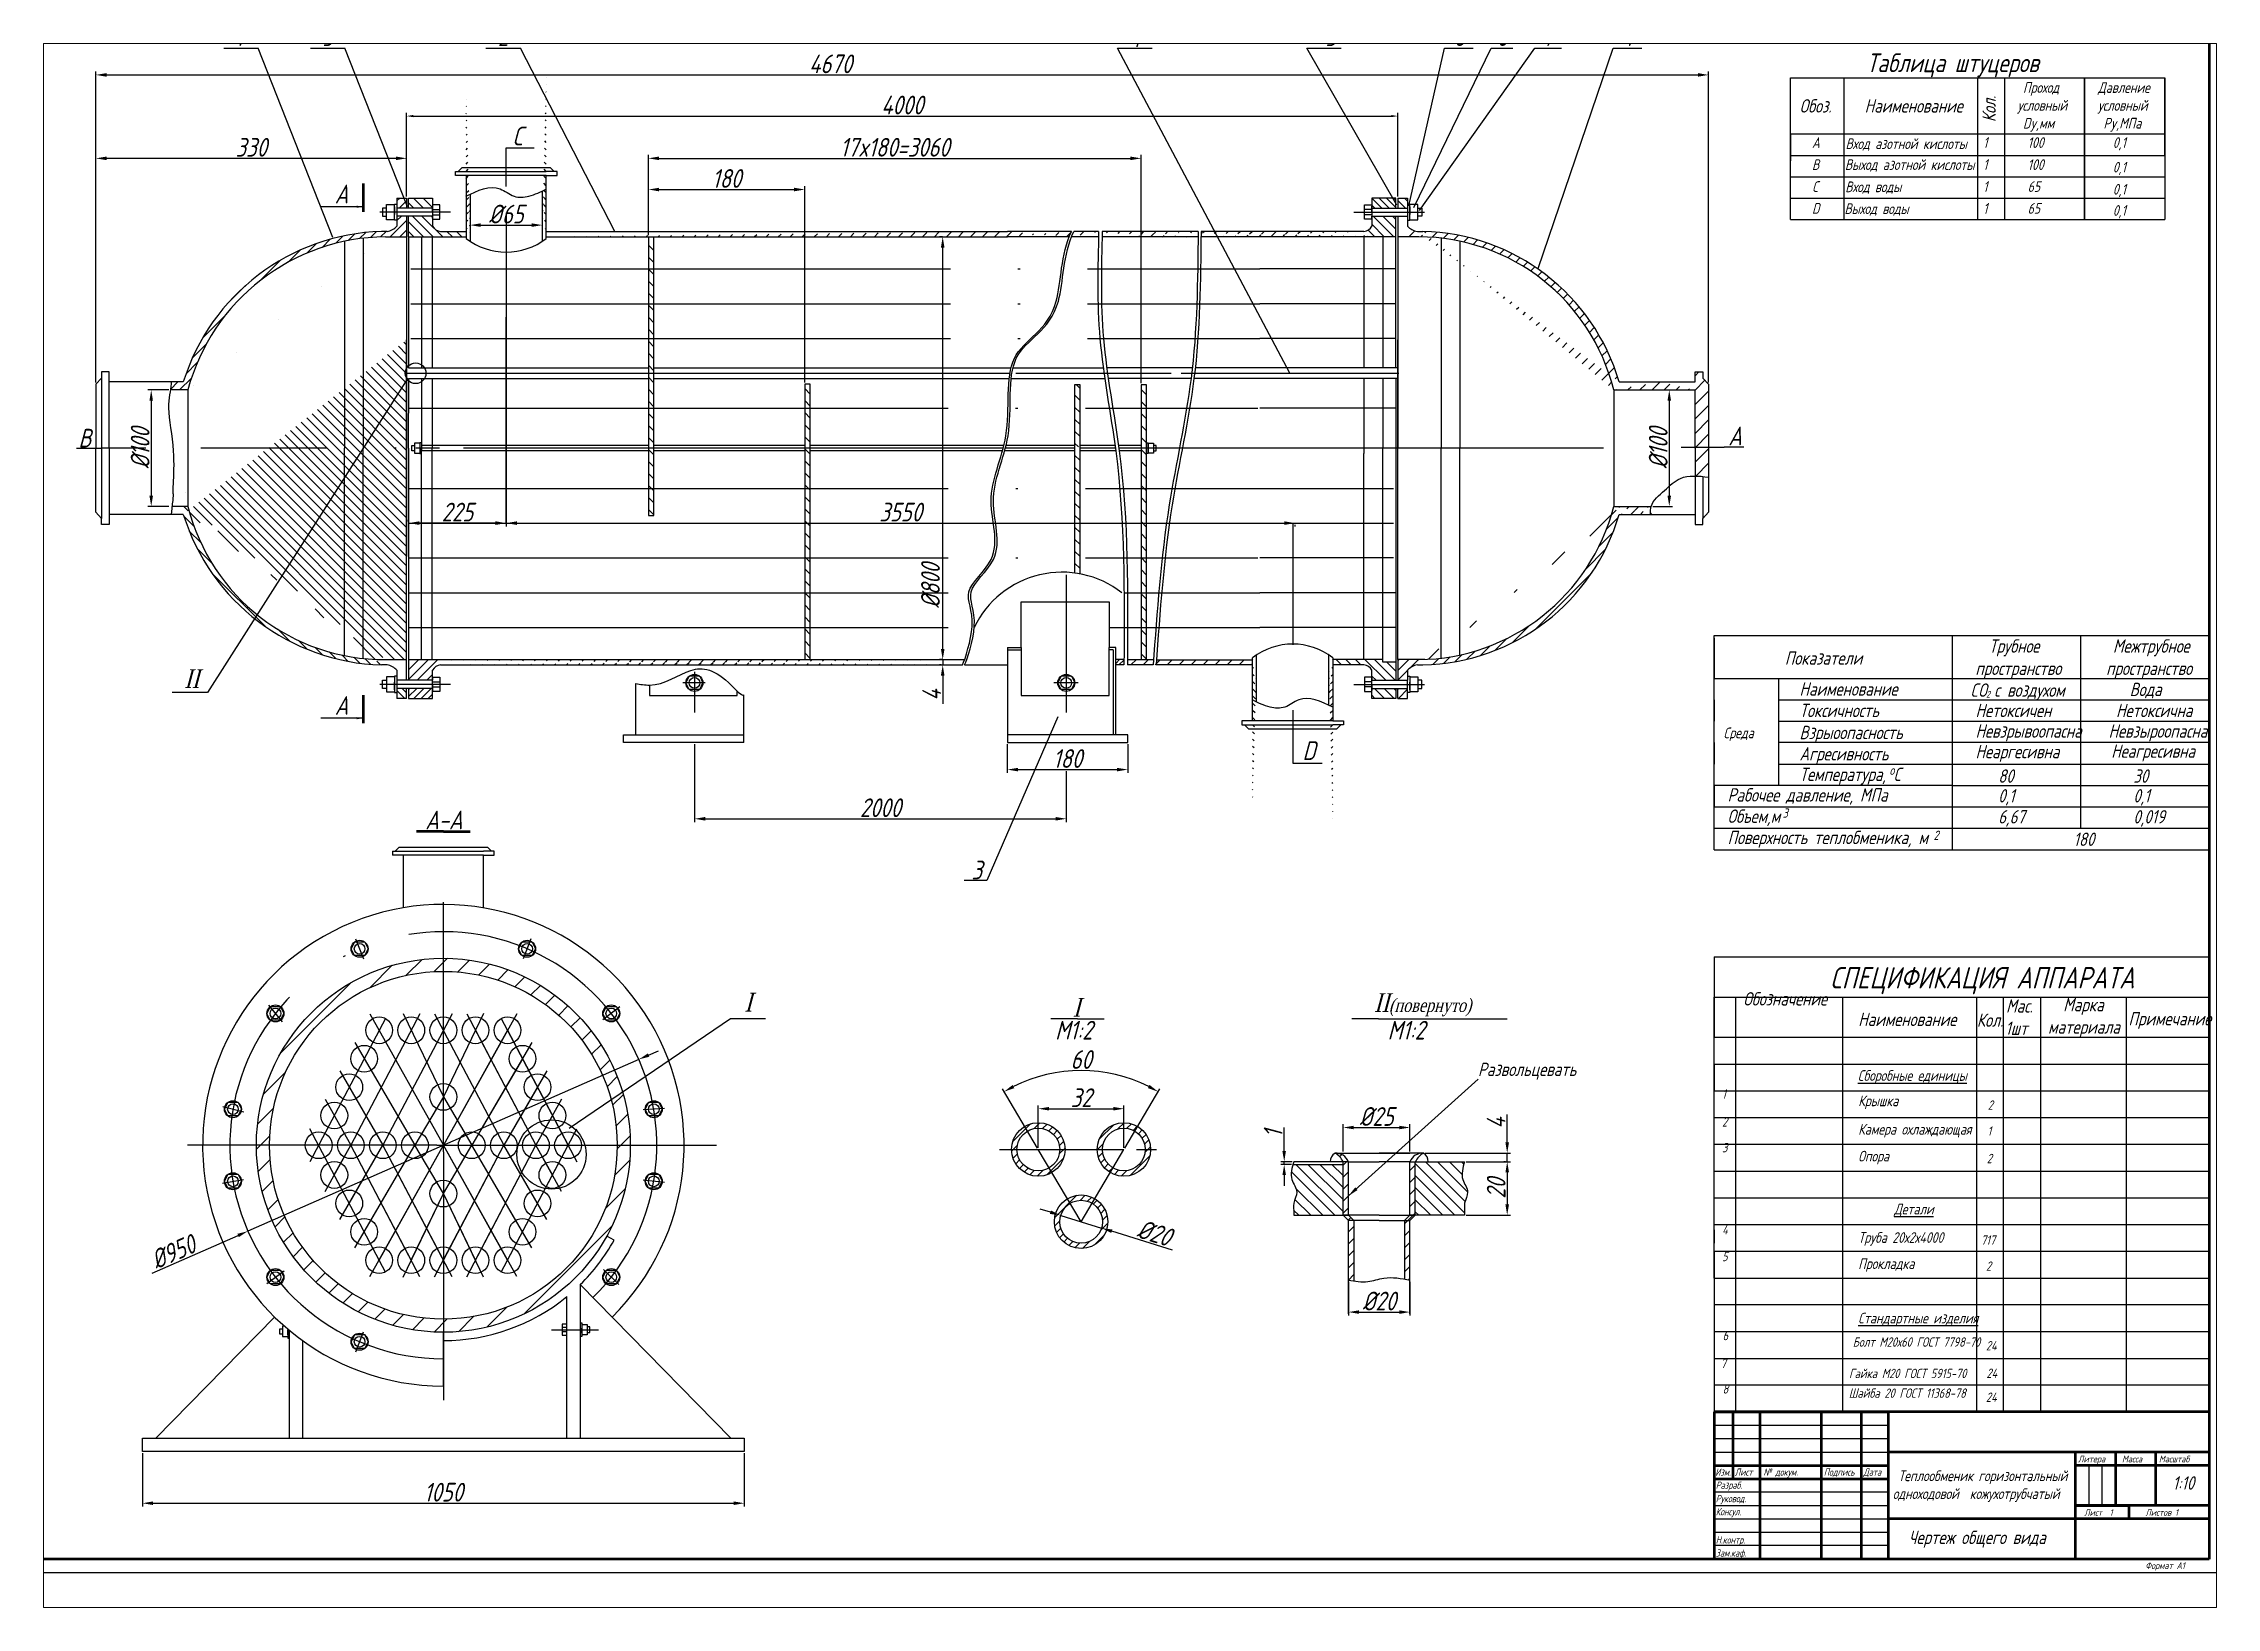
# Paper-space layout 'Layout3' of a CAD drawing. Header units: millimetres. Extents: x 0 to 280, y 0 to 202.
# The model-space entities are those that its viewports show. They can reach past a viewport. Long polylines and large blocks are cut down to what shows.
import ezdxf

# ---------------------------------------------------------------- set-up
doc = ezdxf.new("R2010")
doc.units = ezdxf.units.MM
doc.linetypes.add('ACAD_ISO02W100', pattern=[15, 12, -3])
doc.linetypes.add('ACAD_ISO04W100', pattern=[30, 24, -3, 0, -3])
doc.styles.get("Standard").update_dxf_attribs({"font": 'isocpeur.ttf', "width": 0.8, "oblique": 15, "height": 7})
doc.dimstyles.new('ISO-25', dxfattribs={"dimtxt": 2.5, "dimasz": 2.5, "dimexe": 1.25, "dimexo": 0.625, "dimtad": 1, "dimtxsty": 'Standard', "dimcen": 2.5, "dimadec": 0, "dimazin": 0, "dimtfac": 1, "dimtmove": 0, "dimatfit": 3, "dimfxl": 0, "dimarcsym": 0})
pattern_1 = [(135, (14.1739, 0), (-1.7960512, -1.7960512), [])]
pattern_2 = [(135, (14.174, -28.508), (-2.245064, -2.245064), [])]
pattern_3 = [(45, (14.174, -28.508), (-2.245064, 2.245064), [])]
pattern_4 = [(45, (14.1739, 0), (-1.7960512, 1.7960512), [])]

psp = doc.layouts.new('Layout3')

msp = doc.modelspace()

# ---------------------------------------------------------------- texts
at = {"attachment_point": 1}
for s, insert, char_height, width in [('1', (1363.692, 749.14), 7, 12.81939), ('5', (1396.097, 749.14), 7, 12.81939), ('2', (1461.82, 749.14), 7, 12.81939), ('4', (1697.872, 748.683), 7, 12.81939), ('5', (1771.175, 749.14), 7, 12.81939), ('6', (1819.301, 749.14), 7, 12.81939), ('8', (1835.259, 749.14), 7, 12.81939), ('7', (1852.465, 749.14), 7, 12.81939), ('1', (1883.135, 749.14), 7, 12.81939), ('{\\fISOCPEUR|b0|i0|c204|p34;Таблица штуцеров}', (1973.511, 739.347), 7, 119.79427), ('{\\fISOCPEUR|b0|i0|c204|p34; Проход\\Pусловный \\P }Dy,{\\fISOCPEUR|b0|i0|c204|p34;мм}', (2029.91, 728.607), 4, 37.98044), ('{\\fISOCPEUR|b0|i0|c204|p34;Давление\\Pусловный \\P Р}y,{\\fISOCPEUR|b0|i0|c204|p34;МПа}', (2059.989, 728.607), 4, 37.98044), ('{\\fISOCPEUR|b0|i0|c204|p34;Обоз.}', (1948.463, 722.242), 5, 37.98044), ('{\\fISOCPEUR|b0|i0|c204|p34;Наименование}', (1972.746, 722.259), 5, 51.44924), ('C', (1467.11, 711.987), 7, 8.10658), ('A', (1953.07, 708.028), 4, 37.98044), ('{\\fISOCPEUR|b0|i0|c204|p34;Вход азотной кислоты}', (1965.596, 707.623), 4, 61.97333), ('{\\fISOCPEUR|b0|i0|c204|p34;1}', (2017.062, 708.028), 4, 37.98044), ('100', (2033.688, 708.028), 4, 37.98044), ('0,1', (2065.526, 708.028), 4, 37.98044), ('B', (1953.07, 699.791), 4, 37.98044), ('{\\fISOCPEUR|b0|i0|c204|p34;Выход азотной кислоты}', (1965.381, 699.791), 4, 62.12267), ('{\\fISOCPEUR|b0|i0|c204|p34;1}', (2017.062, 699.791), 4, 37.98044), ('100', (2033.688, 699.791), 4, 37.98044), ('0,1', (2065.526, 698.844), 4, 37.98044), ('C', (1953.07, 691.598), 4, 37.98044), ('{\\fISOCPEUR|b0|i0|c204|p34;Вход воды}', (1965.495, 691.497), 4, 37.98044), ('{\\fISOCPEUR|b0|i0|c204|p34;1}', (2017.062, 691.598), 4, 37.98044), ('6{\\fISOCPEUR|b0|i0|c204|p34;5}', (2033.688, 691.598), 4, 37.98044), ('0,1', (2065.526, 690.573), 4, 37.98044), ('A', (1400.797, 690.295), 7, 8.10658), ('D', (1953.07, 683.425), 4, 37.98044), ('{\\fISOCPEUR|b0|i0|c204|p34;Выход воды}', (1965.191, 683.324), 4, 37.98044), ('{\\fISOCPEUR|b0|i0|c204|p34;1}', (2017.062, 683.425), 4, 37.98044), ('6{\\fISOCPEUR|b0|i0|c204|p34;5}', (2033.688, 683.425), 4, 37.98044), ('0,1', (2065.526, 682.667), 4, 37.98044), ('{\\fISOCPEUR|b0|i0|c204|p34;\\H1.296x;    }', (2023.78, 667.585), 2.7, 71.18222), ('B', (1304.956, 599.066), 7, 3.71592), ('A', (1921.786, 599.875), 7, 3.71592), ('{\\fISOCPEUR|b0|i0|c204|p34;\\H2x;  Трубное\\Pпространство}', (2014.15, 520.386), 2.5, 65), ('{\\fISOCPEUR|b0|i0|c204|p34;\\H2x; Межтрубное\\Pпространство}', (2063.039, 520.386), 2.5, 65), ('{\\fISOCPEUR|b0|i0|c204|p34;\\H2x;Показатели}', (1942.922, 515.886), 2.5, 65), ('{\\fTimes New Roman|b0|i0|c0|p18;II\\fTimes New Roman|b0|i0|c204|p18;}', (1344.512, 509.187), 7, 8.10658), ('{\\fISOCPEUR|b0|i0|c204|p34;           \\H2x;Наименование\\H0.5x;  \\H2x; }', (1932.823, 504.316), 2.5, 56.53509), ('{\\fISOCPEUR|b0|i0|c204|p34; \\fISOCPEUR|b0|i0|c0|p34;\\H1.25x;CO c \\fISOCPEUR|b0|i0|c204|p34;воздухом}', (2010.18, 503.904), 4, 56.53509), ('{\\fISOCPEUR|b0|i0|c204|p34;           \\H2x;Вода\\H0.5x;  \\H2x; }', (2056.28, 504.152), 2.5, 56.53509), ('A', (1400.797, 499.168), 7, 8.10658), ('{\\fISOCPEUR|b0|i0|c204|p34;           \\H2x;Токсичность\\H0.5x; \\H2x; }', (1932.823, 496.295), 2.5, 56.53509), ('{\\fISOCPEUR|b0|i0|c204|p34;           \\H2x;Нетоксичен\\H0.5x;  \\H2x; }', (1998.642, 496.295), 2.5, 56.53509), ('{\\fISOCPEUR|b0|i0|c204|p34;           \\H2x;Нетоксична\\H0.5x;  \\H2x; }', (2051.179, 496.295), 2.5, 56.53509), ('{\\fISOCPEUR|b0|i0|c204|p34;           \\H2x;Взрыоопасность\\H0.5x; \\H2x; }', (1932.823, 488.063), 2.5, 56.53509), ('{\\fISOCPEUR|b0|i0|c204|p34;           \\H2x;Невзрывоопасна\\H0.5x;  \\H2x; }', (1998.642, 488.612), 2.5, 56.53509), ('{\\fISOCPEUR|b0|i0|c204|p34;           \\H2x;Невзыроопасна\\H0.5x;  \\H2x; }', (2048.382, 488.612), 2.5, 56.53509), ('D', (1762.597, 482.297), 7, 3.71592), ('{\\fISOCPEUR|b0|i0|c204|p34;Среда}', (1920, 487.419), 4, 26.66667), ('{\\fISOCPEUR|b0|i0|c204|p34;           \\H2x;Агресивность\\H0.5x;  \\H2x; }', (1932.823, 480.106), 2.5, 56.53509), ('{\\fISOCPEUR|b0|i0|c204|p34;           \\H2x;Неаргесивна\\H0.5x; \\H2x; }', (1998.642, 480.929), 2.5, 56.53509), ('{\\fISOCPEUR|b0|i0|c204|p34;           \\H2x;Неагресивна\\H0.5x;  \\H2x; }', (2049.369, 481.094), 2.5, 56.53509), ('{\\fISOCPEUR|b0|i0|c204|p34;           \\H2x;Температура,\\H0.5x;  \\H2x;С\\H0.5x; \\H2x; }', (1932.823, 472.423), 2.5, 56.53509), ('8{\\fISOCPEUR|b0|i0|c204|p34;0}', (2022.688, 471.778), 5, 20.8), ('30', (2073.205, 471.778), 5, 20.8), ('{\\fISOCPEUR|b0|i0|c204|p34;\\H2x;Рабочее давление, МПа\\H0.5x; \\H2x; }', (1921.502, 464.74), 2.5, 70.31111), ('{\\fISOCPEUR|b0|i0|c204|p34;0,1}', (2022.688, 464.412), 5, 20.8), ('{\\fISOCPEUR|b0|i0|c204|p34;0,1}', (2073.205, 464.412), 5, 20.8), ('A-A', (1434.627, 456.372), 7, 29.42222), ('{\\fISOCPEUR|b0|i0|c204|p34;Объем,м}', (1921.502, 456.782), 5, 56.53509), ('{\\fISOCPEUR|b0|i0|c204|p34;6,67}', (2022.688, 456.549), 5, 20.8), ('{\\fISOCPEUR|b0|i0|c204|p34;0,019}', (2073.205, 456.549), 5, 20.8), ('{\\fISOCPEUR|b0|i0|c204|p34;Поверхность теплобменика, м}', (1921.502, 448.825), 5, 126.53333), ('180', (2050.853, 448.159), 5, 20.8), ('3', (1638.841, 437.67), 7, 12.81939), ('{\\fISOCPEUR|b0|i0|c204|p34;СПЕЦИФИКАЦИЯ АППАРАТА}', (1959.889, 397.9), 8, 197.91644), ('{\\fTimes New Roman|b0|i0|c0|p18;I}', (1553.989, 388.278), 7, 8.10658), ('{\\fTimes New Roman|b0|i0|c0|p18;I}', (1676.745, 386.373), 7, 29.42222), ('{\\fTimes New Roman|b0|i0|c204|p18;II\\H0.7143x;(повернуто)}', (1789.326, 388.122), 7, 84.47704), ('{\\fISOCPEUR|b0|i0|c204|p34;  \\H2x;Обозначение\\P\\H0.5x;  \\H2x; }', (1927.391, 388.522), 2.5, 30.5119), ('{\\fISOCPEUR|b0|i0|c204|p34;  \\H2x;Мас\\fISOCPEUR|b0|i0|c0|p34;.\\P \\fISOCPEUR|b0|i0|c204|p34;1шт }', (2022.799, 385.869), 2.5, 32.65098), ('{\\fISOCPEUR|b0|i0|c204|p34;    \\H2x;Марка материала}', (2041.32, 386.343), 2.5, 32.65098), ('M1:2', (1670.119, 377.802), 7, 29.42222), ('M1:2', (1794.409, 377.802), 7, 29.42222), ('{\\fISOCPEUR|b0|i0|c204|p34;           \\H2x;Наименование\\H0.5x;  \\H2x; }', (1954.785, 380.838), 2.5, 56.53509), ('{\\fISOCPEUR|b0|i0|c204|p34;  \\H2x;Кол.\\H0.5x;   \\H2x; }', (2011.878, 380.571), 2.5, 18.06667), ('{\\fISOCPEUR|b0|i0|c204|p34;  \\H2x;Примечание\\H0.5x;   \\H2x; }', (2068.548, 381.108), 2.5, 130.55051), ('{\\fISOCPEUR|b0|i0|c204|p34;Развольцевать}', (1828.194, 362.166), 5, 68.34563), ('{\\fISOCPEUR|b0|i0|c204|p34;\\H1.6x;\\LСборобные единицы  \\H1.25x;\\l }', (1970.21, 359.358), 2.5, 41.10972), ('\\pi-15,l15;{\\fISOCPEUR|b0|i0|c204|p34;           \\H1.6x;Крышка\\H0.625x; \\H2x; }', (1954.785, 349.892), 2.5, 56.53509), ('\\pt70;{\\fISOCPEUR|b0|i0|c204|p34;           \\H1.6x;Камера охлаждающая\\H0.625x;  \\H2x; }', (1954.785, 339.275), 2.5, 74.29804), ('{\\fISOCPEUR|b0|i0|c204|p34;           \\H1.6x;Опора\\H0.625x;  \\H2x; }', (1954.785, 329.232), 2.5, 56.53509), ('{\\fISOCPEUR|b0|i0|c204|p34;           \\H1.6x;\\LДетали\\H0.625x;\\l \\H2x; }', (1968.194, 309.433), 2.5, 56.53509), ('{\\fISOCPEUR|b0|i0|c204|p34;           \\H1.6x;Труба 2\\fISOCPEUR|b0|i0|c0|p34;0\\fISOCPEUR|b0|i0|c204|p34;х2х\\fISOCPEUR|b0|i0|c0|p34;4\\fISOCPEUR|b0|i0|c204|p34;000 \\H1.25x; }', (1954.785, 298.816), 2.5, 79.59216), ('{\\fISOCPEUR|b0|i0|c204|p34;           \\H1.6x;Прокладка\\H1.25x; }', (1954.785, 289.06), 2.5, 56.53509), ('{\\fISOCPEUR|b0|i0|c204|p34;           \\H1.6x;\\LСтандартные изделия\\H0.625x;\\l  \\H2x; }', (1954.785, 268.688), 2.5, 76.18039), ('{\\fISOCPEUR|b0|i0|c204|p34;            \\H1.4x;Болт М20х60 ГОСТ 7798-70 \\H0.7143x; \\H2x; }', (1951.337, 259.506), 2.5, 77.47451), ('{\\fISOCPEUR|b0|i0|c204|p34; Гайка М20 ГОСТ 5915-70  }', (1965.122, 247.767), 3.5, 56.53509), ('{\\fISOCPEUR|b0|i0|c204|p34;\\H1.4x; Шайба 20 ГОСТ 11368-78\\H0.7143x; \\H2x; }', (1965.027, 240.403), 2.5, 56.53509), ('{\\fISOCPEUR|b0|i0|c204|p34;Литера}', (2052.538, 215.285), 2.5, 27.62067), ('{\\fISOCPEUR|b0|i0|c204|p34;  Масса}', (2066.137, 215.285), 2.5, 14.02127), ('{\\fISOCPEUR|b0|i0|c204|p34; Масштаб}', (2081.364, 215.285), 2.5, 16.96078), ('{\\fISOCPEUR|b0|i0|c204|p34;Изм.}', (1916.905, 210.505), 2.7, 7), ('{\\fISOCPEUR|b0|i0|c204|p34;Разраб.}', (1917.097, 205.611), 2.7, 7), ('{\\fISOCPEUR|b0|i0|c204|p34;Лист}', (1924.215, 210.505), 2.7, 9.336), ('{\\fISOCPEUR|b0|i0|c204|p34;№ докум.}', (1934.917, 210.505), 2.7, 20.20737), ('{\\fISOCPEUR|b0|i0|c204|p34;Подпись}', (1957.499, 210.505), 2.7, 20.20737), ('{\\fISOCPEUR|b0|i0|c204|p34;Дата}', (1972.298, 210.505), 2.7, 20.20737), ('{\\fISOCPEUR|b0|i0|c204|p34;1:10}', (2087.91, 207.578), 5, 44.91142), ('{\\fISOCPEUR|b0|i0|c204|p34;Руковод.}', (1917.097, 200.585), 2.7, 7), ('{\\fISOCPEUR|b0|i0|c204|p34;Консул.}', (1917.097, 195.706), 2.7, 7), ('{\\fISOCPEUR|b0|i0|c204|p34;  Лист  1}', (2051.999, 195.288), 2.5, 15.03704), ('{\\fISOCPEUR|b0|i0|c204|p34;    Листов 1}', (2072.039, 195.31), 2.5, 21.17778), ('{\\fISOCPEUR|b0|i0|c204|p34;Зам.каф.}', (1917.097, 180.273), 2.7, 18.28752), ('{\\fISOCPEUR|b0|i0|c204|p34;Н.контр.}', (1917.097, 185.146), 2.7, 7), ('{\\fISOCPEUR|b0|i0|c204|p34;    Формат А1}', (2072.039, 175.443), 2.5, 21.17778)]:
    msp.add_mtext(s, dxfattribs=dict(at, insert=insert, char_height=char_height, width=width))
at = {"insert": (2016.781, 710.832), "char_height": 2.5, "width": 18.06667, "attachment_point": 1, "rotation": 90}
msp.add_mtext('{\\fISOCPEUR|b0|i0|c204|p34;  \\H2x;Кол.\\H0.5x;   \\H2x; }', dxfattribs=at)
at = {"lineweight": 30, "attachment_point": 1}
for s, insert, char_height, width in [('{\\fISOCPEUR|b0|i0|c204|p34;2}', (2018.143, 501.086), 2.5, 20), ('{\\fISOCPEUR|b0|i0|c204|p34;о}', (1982.046, 473.23), 3.5, 20), ('{\\fISOCPEUR|b0|i0|c204|p34;3}', (1942.089, 457.212), 3.5, 20), ('{\\fISOCPEUR|b0|i0|c204|p34;2}', (1998.499, 448.887), 3.5, 20), ('{\\fISOCPEUR|b0|i0|c204|p34; \\H0.5x;1}', (1915.899, 352.24), 7, 22.29567), ('{\\fISOCPEUR|b0|i0|c204|p34; \\H0.5x;2}', (1915.904, 341.79), 7, 22.29567), ('{\\fISOCPEUR|b0|i0|c204|p34;2}', (2018.798, 348.074), 3.5, 20), ('{\\fISOCPEUR|b0|i0|c204|p34;1}', (2018.67, 338.337), 3.5, 20), ('{\\fISOCPEUR|b0|i0|c204|p34; \\H0.5x;3}', (1915.904, 332.17), 7, 22.29567), ('2', (2018.437, 328.099), 3.5, 20), ('{\\fISOCPEUR|b0|i0|c204|p34; \\H0.5x;4}', (1915.907, 301.511), 7, 22.29567), ('717', (2016.22, 297.605), 3.5, 20), ('{\\fISOCPEUR|b0|i0|c204|p34; \\H0.5x;5}', (1915.902, 291.473), 7, 22.29567), ('{\\fISOCPEUR|b0|i0|c204|p34;2}', (2018.124, 287.877), 3.5, 20), ('{\\fISOCPEUR|b0|i0|c204|p34; \\H0.5x;6}', (1916.086, 261.931), 7, 22.29567), ('{\\fISOCPEUR|b0|i0|c204|p34;24}', (2018.084, 258.117), 3.5, 20), ('{\\fISOCPEUR|b0|i0|c204|p34; \\H0.5x;7}', (1915.383, 251.506), 7, 22.29567), ('{\\fISOCPEUR|b0|i0|c204|p34;24}', (2018.271, 247.842), 3.5, 20), ('{\\fISOCPEUR|b0|i0|c204|p34; \\H0.5x;8}', (1916.077, 241.985), 7, 22.29567), ('{\\fISOCPEUR|b0|i0|c204|p34;24}', (2018.084, 238.875), 3.5, 20), ('\\pi4;{\\fISOCPEUR|b0|i0|c204|p34;  Теплообменик горизонтальный                 \\P одноходовой  кожухотрубчатый}', (1977.242, 209.757), 4, 85.984), ('\\pi5;{\\fISOCPEUR|b0|i0|c204|p34;Чертеж общего вида}', (1984.213, 187.245), 5, 67.10526)]:
    msp.add_mtext(s, dxfattribs=dict(at, insert=insert, char_height=char_height, width=width))

# ---------------------------------------------------------------- blocks, each defined once
blk = doc.blocks.new('*D14')
at = {"color": 0, "lineweight": -2}
for p, q in [((1663.5, 330.26), (1650.38, 352.4)), ((1696.14, 330.26), (1709.26, 352.4))]:
    blk.add_line(p, q, dxfattribs=at)
blk.add_arc((1679.82, 302.72), 56.5, 63.40682, 116.59318, dxfattribs=at)
at = {"color": 0}
for points in [[(1654.85, 352.65), (1654.21, 353.83), (1651.02, 351.32)], [(1705.43, 353.83), (1704.79, 352.65), (1708.62, 351.32)]]:
    blk.add_solid(points, dxfattribs=at)
at = {"layer": 'Defpoints', "color": 0}
for p in [(1689.84, 358.32), (1663.82, 329.72), (1695.82, 329.72), (1679.82, 302.72), (1679.82, 302.72)]:
    blk.add_point(p, dxfattribs=at)
at = {"color": 0, "insert": (1679.82, 363.34), "char_height": 7, "attachment_point": 5}
blk.add_mtext('60', dxfattribs=at)
blk = doc.blocks.new('*D15')
at = {"color": 0, "lineweight": -2}
for p, q in [((1755.75, 329.16), (1755.75, 337.96)), ((1758.71, 325.16), (1754.5, 325.16)), ((1755.75, 324.16), (1755.75, 325.16)), ((1758.42, 324.16), (1754.5, 324.16)), ((1755.75, 320.16), (1755.75, 316.16))]:
    blk.add_line(p, q, dxfattribs=at)
at = {"color": 0}
for points in [[(1755.08, 329.16), (1756.41, 329.16), (1755.75, 325.16)], [(1755.08, 320.16), (1756.41, 320.16), (1755.75, 324.16)]]:
    blk.add_solid(points, dxfattribs=at)
at = {"layer": 'Defpoints', "color": 0}
for p in [(1755.75, 325.16), (1759.34, 325.16), (1759.04, 324.16)]:
    blk.add_point(p, dxfattribs=at)
at = {"color": 0, "insert": (1751.62, 335.56), "char_height": 7, "attachment_point": 5, "rotation": 90}
blk.add_mtext('1', dxfattribs=at)
blk = doc.blocks.new('*D16')
at = {"color": 0, "lineweight": -2}
for p, q in [((1777.77, 328.95), (1777.77, 339.18)), ((1781.77, 337.93), (1798.77, 337.93)), ((1802.77, 328.95), (1802.77, 339.18))]:
    blk.add_line(p, q, dxfattribs=at)
at = {"color": 0}
for points in [[(1781.77, 338.59), (1781.77, 337.26), (1777.77, 337.93)], [(1798.77, 338.59), (1798.77, 337.26), (1802.77, 337.93)]]:
    blk.add_solid(points, dxfattribs=at)
at = {"layer": 'Defpoints', "color": 0}
for p in [(1802.77, 337.93), (1777.77, 328.33), (1802.77, 328.33)]:
    blk.add_point(p, dxfattribs=at)
at = {"color": 0, "insert": (1790.27, 342.05), "char_height": 7, "attachment_point": 5}
blk.add_mtext('%%c25', dxfattribs=at)
blk = doc.blocks.new('*D17')
at = {"color": 0, "lineweight": -2}
for p, q in [((1779.77, 280.31), (1779.77, 267.7)), ((1802.77, 280.31), (1802.77, 267.7)), ((1783.77, 268.95), (1798.77, 268.95))]:
    blk.add_line(p, q, dxfattribs=at)
at = {"color": 0}
for points in [[(1783.77, 269.61), (1783.77, 268.28), (1779.77, 268.95)], [(1798.77, 269.61), (1798.77, 268.28), (1802.77, 268.95)]]:
    blk.add_solid(points, dxfattribs=at)
at = {"layer": 'Defpoints', "color": 0}
for p in [(1779.77, 280.94), (1802.77, 280.94), (1802.77, 268.95)]:
    blk.add_point(p, dxfattribs=at)
at = {"color": 0, "insert": (1791.27, 273.07), "char_height": 7, "attachment_point": 5}
blk.add_mtext('%%c20', dxfattribs=at)
blk = doc.blocks.new('*D18')
at = {"color": 0, "lineweight": -2}
for p, q in [((1823.83, 325.16), (1840.37, 325.16)), ((1839.12, 321.16), (1839.12, 309.16)), ((1823.83, 305.16), (1840.37, 305.16))]:
    blk.add_line(p, q, dxfattribs=at)
at = {"color": 0}
for points in [[(1838.46, 321.16), (1839.79, 321.16), (1839.12, 325.16)], [(1838.46, 309.16), (1839.79, 309.16), (1839.12, 305.16)]]:
    blk.add_solid(points, dxfattribs=at)
at = {"layer": 'Defpoints', "color": 0}
for p in [(1823.2, 325.16), (1823.2, 305.16), (1839.12, 305.16)]:
    blk.add_point(p, dxfattribs=at)
at = {"color": 0, "insert": (1835, 315.16), "char_height": 7, "attachment_point": 5, "rotation": 90}
blk.add_mtext('20', dxfattribs=at)
blk = doc.blocks.new('*D19')
at = {"color": 0, "lineweight": -2}
for p, q in [((1839.12, 332.33), (1839.12, 342.82)), ((1808.39, 328.33), (1840.37, 328.33)), ((1838.5, 325.16), (1837.87, 325.16)), ((1839.12, 325.16), (1839.12, 328.33)), ((1839.12, 321.16), (1839.12, 317.16))]:
    blk.add_line(p, q, dxfattribs=at)
at = {"color": 0}
for points in [[(1838.46, 332.33), (1839.79, 332.33), (1839.12, 328.33)], [(1838.46, 321.16), (1839.79, 321.16), (1839.12, 325.16)]]:
    blk.add_solid(points, dxfattribs=at)
at = {"layer": 'Defpoints', "color": 0}
for p in [(1807.77, 328.33), (1839.12, 328.33), (1839.12, 325.16)]:
    blk.add_point(p, dxfattribs=at)
at = {"color": 0, "insert": (1835, 339.57), "char_height": 7, "attachment_point": 5, "rotation": 90}
blk.add_mtext('4', dxfattribs=at)
blk = doc.blocks.new('*D20')
at = {"color": 0, "lineweight": -2}
for p, q in [((1663.82, 330.35), (1663.82, 346.2)), ((1667.82, 344.95), (1691.82, 344.95)), ((1695.82, 330.35), (1695.82, 346.2))]:
    blk.add_line(p, q, dxfattribs=at)
at = {"color": 0}
for points in [[(1667.82, 345.62), (1667.82, 344.29), (1663.82, 344.95)], [(1691.82, 345.62), (1691.82, 344.29), (1695.82, 344.95)]]:
    blk.add_solid(points, dxfattribs=at)
at = {"layer": 'Defpoints', "color": 0}
for p in [(1695.82, 344.95), (1663.82, 329.72), (1695.82, 329.72)]:
    blk.add_point(p, dxfattribs=at)
at = {"color": 0, "insert": (1679.82, 349.08), "char_height": 7, "attachment_point": 5}
blk.add_mtext('32', dxfattribs=at)
blk = doc.blocks.new('*D21')
at = {"color": 0, "lineweight": -2}
for p, q in [((1311.48, 616.42), (1311.48, 732.57)), ((1315.48, 731.32), (1910.41, 731.32)), ((1914.41, 616.42), (1914.41, 732.57))]:
    blk.add_line(p, q, dxfattribs=at)
at = {"color": 0}
for points in [[(1315.48, 731.99), (1315.48, 730.66), (1311.48, 731.32)], [(1910.41, 731.99), (1910.41, 730.66), (1914.41, 731.32)]]:
    blk.add_solid(points, dxfattribs=at)
at = {"layer": 'Defpoints', "color": 0}
for p in [(1914.41, 731.32), (1311.48, 615.8), (1914.41, 615.8)]:
    blk.add_point(p, dxfattribs=at)
at = {"color": 0, "insert": (1586.15, 735.45), "char_height": 7, "attachment_point": 5}
blk.add_mtext('4670', dxfattribs=at)
blk = doc.blocks.new('*D22')
at = {"color": 0, "lineweight": -2}
for p, q in [((1464.88, 679.75), (1464.88, 562.56)), ((1428.41, 564.43), (1428.41, 565.06)), ((1460.88, 563.81), (1432.41, 563.81))]:
    blk.add_line(p, q, dxfattribs=at)
at = {"color": 0}
for points in [[(1432.41, 564.48), (1432.41, 563.14), (1428.41, 563.81)], [(1460.88, 564.48), (1460.88, 563.14), (1464.88, 563.81)]]:
    blk.add_solid(points, dxfattribs=at)
at = {"layer": 'Defpoints', "color": 0}
for p in [(1464.88, 680.37), (1428.41, 563.81), (1428.41, 563.81)]:
    blk.add_point(p, dxfattribs=at)
at = {"color": 0, "insert": (1446.64, 567.93), "char_height": 7, "attachment_point": 5}
blk.add_mtext('225', dxfattribs=at)
blk = doc.blocks.new('*D23')
at = {"color": 0, "lineweight": -2}
for p, q in [((1464.88, 564.43), (1464.88, 565.06)), ((1468.88, 563.81), (1755.77, 563.81)), ((1759.77, 563.18), (1759.77, 562.56))]:
    blk.add_line(p, q, dxfattribs=at)
at = {"color": 0}
for points in [[(1468.88, 564.48), (1468.88, 563.14), (1464.88, 563.81)], [(1755.77, 564.48), (1755.77, 563.14), (1759.77, 563.81)]]:
    blk.add_solid(points, dxfattribs=at)
at = {"layer": 'Defpoints', "color": 0}
for p in [(1464.88, 563.81), (1759.77, 563.81), (1759.77, 563.81)]:
    blk.add_point(p, dxfattribs=at)
at = {"color": 0, "insert": (1612.33, 567.93), "char_height": 7, "attachment_point": 5}
blk.add_mtext('3550', dxfattribs=at)
blk = doc.blocks.new('*D24')
at = {"color": 0, "lineweight": -2}
for p, q in [((1628.01, 670.81), (1626.83, 670.81)), ((1628.08, 516.81), (1628.08, 666.81)), ((1628.01, 512.81), (1626.83, 512.81))]:
    blk.add_line(p, q, dxfattribs=at)
at = {"color": 0}
for points in [[(1627.42, 666.81), (1628.75, 666.81), (1628.08, 670.81)], [(1627.42, 516.81), (1628.75, 516.81), (1628.08, 512.81)]]:
    blk.add_solid(points, dxfattribs=at)
at = {"layer": 'Defpoints', "color": 0}
for p in [(1628.08, 670.81), (1628.63, 670.81), (1628.63, 512.81)]:
    blk.add_point(p, dxfattribs=at)
at = {"color": 0, "insert": (1623.51, 540.39), "char_height": 7, "attachment_point": 5, "rotation": 90}
blk.add_mtext('%%c800', dxfattribs=at)
blk = doc.blocks.new('*D25')
at = {"color": 0, "lineweight": -2}
for p, q in [((1628.08, 516.81), (1628.08, 520.81)), ((1627.46, 512.81), (1626.83, 512.81)), ((1628.08, 512.81), (1628.08, 510.81)), ((1627.46, 510.81), (1626.83, 510.81)), ((1628.08, 506.81), (1628.08, 496.32))]:
    blk.add_line(p, q, dxfattribs=at)
at = {"color": 0}
for points in [[(1627.41, 516.81), (1628.75, 516.81), (1628.08, 512.81)], [(1627.41, 506.81), (1628.75, 506.81), (1628.08, 510.81)]]:
    blk.add_solid(points, dxfattribs=at)
at = {"layer": 'Defpoints', "color": 0}
for p in [(1628.08, 512.81), (1628.08, 510.81), (1628.08, 510.81)]:
    blk.add_point(p, dxfattribs=at)
at = {"color": 0, "insert": (1623.96, 499.56), "char_height": 7, "attachment_point": 5, "rotation": 90}
blk.add_mtext('4', dxfattribs=at)
blk = doc.blocks.new('*D26')
at = {"color": 0, "lineweight": -2}
for p, q in [((1518.06, 671.43), (1518.06, 689.73)), ((1522.06, 688.48), (1572.5, 688.48)), ((1576.5, 616.39), (1576.5, 689.73))]:
    blk.add_line(p, q, dxfattribs=at)
at = {"color": 0}
for points in [[(1522.06, 689.15), (1522.06, 687.81), (1518.06, 688.48)], [(1572.5, 689.15), (1572.5, 687.81), (1576.5, 688.48)]]:
    blk.add_solid(points, dxfattribs=at)
at = {"layer": 'Defpoints', "color": 0}
for p in [(1576.5, 688.48), (1518.06, 670.81), (1576.5, 615.77)]:
    blk.add_point(p, dxfattribs=at)
at = {"color": 0, "insert": (1547.28, 692.61), "char_height": 7, "attachment_point": 5}
blk.add_mtext('180', dxfattribs=at)
blk = doc.blocks.new('*D27')
at = {"color": 0, "lineweight": -2}
for p, q in [((1518.06, 673.43), (1518.06, 701.39)), ((1522.06, 700.14), (1698.27, 700.14)), ((1702.27, 616.1), (1702.27, 701.39))]:
    blk.add_line(p, q, dxfattribs=at)
at = {"color": 0}
for points in [[(1522.06, 700.81), (1522.06, 699.47), (1518.06, 700.14)], [(1698.27, 700.81), (1698.27, 699.47), (1702.27, 700.14)]]:
    blk.add_solid(points, dxfattribs=at)
at = {"layer": 'Defpoints', "color": 0}
for p in [(1702.27, 700.14), (1518.06, 672.81), (1702.27, 615.47)]:
    blk.add_point(p, dxfattribs=at)
at = {"color": 0, "insert": (1610.17, 704.27), "char_height": 7, "attachment_point": 5}
blk.add_mtext('17x180=3060', dxfattribs=at)
blk = doc.blocks.new('*D28')
at = {"color": 0, "lineweight": -2}
for p, q in [((1535.28, 481.18), (1535.28, 452.06)), ((1674.26, 471.07), (1674.26, 452.06)), ((1539.28, 453.31), (1670.26, 453.31))]:
    blk.add_line(p, q, dxfattribs=at)
at = {"color": 0}
for points in [[(1539.28, 453.98), (1539.28, 452.64), (1535.28, 453.31)], [(1670.26, 453.98), (1670.26, 452.64), (1674.26, 453.31)]]:
    blk.add_solid(points, dxfattribs=at)
at = {"layer": 'Defpoints', "color": 0}
for p in [(1535.28, 481.81), (1674.26, 471.7), (1674.26, 453.31)]:
    blk.add_point(p, dxfattribs=at)
at = {"color": 0, "insert": (1604.77, 457.44), "char_height": 7, "attachment_point": 5}
blk.add_mtext('2000', dxfattribs=at)
blk = doc.blocks.new('*D29')
at = {"color": 0, "lineweight": -2}
for p, q in [((1652.24, 481.18), (1652.24, 470.45)), ((1697.24, 481.18), (1697.24, 470.45)), ((1656.24, 471.7), (1693.24, 471.7))]:
    blk.add_line(p, q, dxfattribs=at)
at = {"color": 0}
for points in [[(1656.24, 472.36), (1656.24, 471.03), (1652.24, 471.7)], [(1693.24, 472.36), (1693.24, 471.03), (1697.24, 471.7)]]:
    blk.add_solid(points, dxfattribs=at)
at = {"layer": 'Defpoints', "color": 0}
for p in [(1652.24, 481.81), (1697.24, 481.81), (1697.24, 471.7)]:
    blk.add_point(p, dxfattribs=at)
at = {"color": 0, "insert": (1674.74, 475.82), "char_height": 7, "attachment_point": 5}
blk.add_mtext('180', dxfattribs=at)
blk = doc.blocks.new('*D30')
at = {"color": 0, "lineweight": -2}
for p, q in [((1328.89, 216.25), (1328.89, 196.26)), ((1553.89, 216.25), (1553.89, 196.26)), ((1332.89, 197.51), (1549.89, 197.51))]:
    blk.add_line(p, q, dxfattribs=at)
at = {"color": 0}
for points in [[(1332.89, 198.18), (1332.89, 196.84), (1328.89, 197.51)], [(1549.89, 198.18), (1549.89, 196.84), (1553.89, 197.51)]]:
    blk.add_solid(points, dxfattribs=at)
at = {"layer": 'Defpoints', "color": 0}
for p in [(1328.89, 216.87), (1553.89, 216.87), (1553.89, 197.51)]:
    blk.add_point(p, dxfattribs=at)
at = {"color": 0, "insert": (1441.39, 201.64), "char_height": 7, "attachment_point": 5}
blk.add_mtext('1050', dxfattribs=at)
blk = doc.blocks.new('*D31')
at = {"color": 0, "lineweight": -2}
for p, q in [((1518.12, 365), (1521.79, 366.61)), ((1514.46, 363.39), (1368.32, 299.2)), ((1332.56, 283.49), (1364.66, 297.59))]:
    blk.add_line(p, q, dxfattribs=at)
at = {"color": 0}
for points in [[(1517.86, 365.61), (1518.39, 364.39), (1514.46, 363.39)], [(1364.39, 298.2), (1364.93, 296.98), (1368.32, 299.2)]]:
    blk.add_solid(points, dxfattribs=at)
at = {"layer": 'Defpoints', "color": 0}
for p in [(1514.46, 363.39), (1368.32, 299.2)]:
    blk.add_point(p, dxfattribs=at)
at = {"color": 0, "insert": (1340.37, 291.43), "char_height": 7, "attachment_point": 5, "rotation": 23.71418}
blk.add_mtext('%%c950', dxfattribs=at)
blk = doc.blocks.new('*D32')
at = {"color": 0, "lineweight": -2}
for p, q in [((1427.63, 685.93), (1427.63, 717.18)), ((1430.13, 715.93), (1795.77, 715.93)), ((1798.27, 685.93), (1798.27, 717.18))]:
    blk.add_line(p, q, dxfattribs=at)
at = {"color": 0}
for points in [[(1430.13, 716.35), (1430.13, 715.52), (1427.63, 715.93)], [(1795.77, 716.35), (1795.77, 715.52), (1798.27, 715.93)]]:
    blk.add_solid(points, dxfattribs=at)
at = {"layer": 'Defpoints', "color": 0}
for p in [(1798.27, 715.93), (1427.63, 685.31), (1798.27, 685.31)]:
    blk.add_point(p, dxfattribs=at)
at = {"color": 0, "insert": (1612.95, 720.06), "char_height": 7, "attachment_point": 5}
blk.add_mtext('4000', dxfattribs=at)
blk = doc.blocks.new('*D33')
at = {"color": 0, "lineweight": -2}
for p, q in [((1311.48, 616.42), (1311.48, 701.39)), ((1423.63, 700.14), (1315.48, 700.14)), ((1427.63, 685.93), (1427.63, 701.39))]:
    blk.add_line(p, q, dxfattribs=at)
at = {"color": 0}
for points in [[(1315.48, 700.81), (1315.48, 699.47), (1311.48, 700.14)], [(1423.63, 700.81), (1423.63, 699.47), (1427.63, 700.14)]]:
    blk.add_solid(points, dxfattribs=at)
at = {"layer": 'Defpoints', "color": 0}
for p in [(1311.48, 700.14), (1427.63, 685.31), (1311.48, 615.8)]:
    blk.add_point(p, dxfattribs=at)
at = {"color": 0, "insert": (1369.55, 704.27), "char_height": 7, "attachment_point": 5}
blk.add_mtext('330', dxfattribs=at)
blk = doc.blocks.new('*D34')
at = {"color": 0, "lineweight": -2}
for p, q in [((1897.94, 613.57), (1900.96, 613.57)), ((1899.71, 609.57), (1899.71, 574.07)), ((1893.61, 570.07), (1900.96, 570.07))]:
    blk.add_line(p, q, dxfattribs=at)
at = {"color": 0}
for points in [[(1899.04, 609.57), (1900.37, 609.57), (1899.71, 613.57)], [(1899.04, 574.07), (1900.37, 574.07), (1899.71, 570.07)]]:
    blk.add_solid(points, dxfattribs=at)
at = {"layer": 'Defpoints', "color": 0}
for p in [(1897.31, 613.57), (1892.99, 570.07), (1899.71, 570.07)]:
    blk.add_point(p, dxfattribs=at)
at = {"color": 0, "insert": (1895.58, 591.82), "char_height": 7, "attachment_point": 5, "rotation": 90}
blk.add_mtext('%%c100', dxfattribs=at)
blk = doc.blocks.new('*D35')
at = {"color": 0, "lineweight": -2}
for p, q in [((1451.38, 686.1), (1451.38, 673.94)), ((1478.38, 687.31), (1478.38, 673.94)), ((1455.38, 675.19), (1474.38, 675.19))]:
    blk.add_line(p, q, dxfattribs=at)
at = {"color": 0}
for points in [[(1455.38, 675.86), (1455.38, 674.52), (1451.38, 675.19)], [(1474.38, 675.86), (1474.38, 674.52), (1478.38, 675.19)]]:
    blk.add_solid(points, dxfattribs=at)
at = {"layer": 'Defpoints', "color": 0}
for p in [(1451.38, 686.72), (1478.38, 687.94), (1478.38, 675.19)]:
    blk.add_point(p, dxfattribs=at)
at = {"color": 0, "insert": (1464.88, 679.31), "char_height": 7, "attachment_point": 5}
blk.add_mtext('%%c65', dxfattribs=at)
blk = doc.blocks.new('*D36')
at = {"color": 0, "lineweight": -2}
for p, q in [((1338.73, 613.57), (1330.92, 613.57)), ((1332.17, 609.57), (1332.17, 574.07)), ((1338.73, 570.07), (1330.92, 570.07))]:
    blk.add_line(p, q, dxfattribs=at)
at = {"color": 0}
for points in [[(1331.5, 609.57), (1332.83, 609.57), (1332.17, 613.57)], [(1331.5, 574.07), (1332.83, 574.07), (1332.17, 570.07)]]:
    blk.add_solid(points, dxfattribs=at)
at = {"layer": 'Defpoints', "color": 0}
for p in [(1339.36, 613.57), (1332.17, 570.07), (1339.36, 570.07)]:
    blk.add_point(p, dxfattribs=at)
at = {"color": 0, "insert": (1328.04, 591.82), "char_height": 7, "attachment_point": 5, "rotation": 90}
blk.add_mtext('%%c100', dxfattribs=at)
blk = doc.blocks.new('*D37')
at = {"color": 0, "lineweight": -2}
for p, q in [((1668.36, 306.27), (1664.54, 307.45)), ((1672.18, 305.09), (1687.46, 300.35)), ((1714.05, 292.13), (1691.29, 299.17))]:
    blk.add_line(p, q, dxfattribs=at)
at = {"color": 0}
for points in [[(1668.56, 306.91), (1668.16, 305.63), (1672.18, 305.09)], [(1691.48, 299.81), (1691.09, 298.54), (1687.46, 300.35)]]:
    blk.add_solid(points, dxfattribs=at)
at = {"layer": 'Defpoints', "color": 0}
for p in [(1672.18, 305.09), (1687.46, 300.35)]:
    blk.add_point(p, dxfattribs=at)
at = {"color": 0, "insert": (1707.26, 298.54), "char_height": 7, "attachment_point": 5, "rotation": 342.79767}
blk.add_mtext('%%c20', dxfattribs=at)

# ---------------------------------------------------------------- dimensions: what is measured, and where the dimension line sits
for base, p1, p2, text, picture, middle in [((1914.413, 731.323), (1311.478, 615.795), (1914.413, 615.795), '4670', '*D21', (1586.147, 731.323)), ((1576.504, 688.481), (1518.059, 670.808), (1576.504, 615.769), '180', '*D26', (1547.282, 688.481)), ((1802.769, 268.947), (1779.769, 280.94), (1802.769, 280.94), '%%c20', '*D17', (1791.269, 268.947))]:
    dim = msp.add_linear_dim(base=base, p1=p1, p2=p2, text=text, dimstyle='ISO-25', override={"dimasz": 4})
    dim.commit()
    dim.dimension.update_dxf_attribs({"geometry": picture, "text_midpoint": middle, "dimtype": 160})
dim = msp.add_linear_dim(base=(1798.267, 715.933), p1=(1427.625, 685.308), p2=(1798.267, 685.308), text='4000', dimstyle='ISO-25')
dim.commit()
dim.dimension.update_dxf_attribs({"geometry": '*D32', "text_midpoint": (1612.946, 720.058)})
for base, p1, p2, text, picture, middle in [((1311.478, 700.141), (1427.625, 685.308), (1311.478, 615.795), '330', '*D33', (1369.552, 704.266)), ((1702.273, 700.141), (1518.059, 672.808), (1702.273, 615.47), '17x180=3060', '*D27', (1610.166, 704.266)), ((1478.381, 675.19), (1451.381, 686.721), (1478.381, 687.935), '%%c65', '*D35', (1464.881, 679.315)), ((1428.405, 563.808), (1464.881, 680.372), (1428.405, 563.808), '225', '*D22', (1446.643, 567.933)), ((1759.769, 563.808), (1464.881, 563.808), (1759.769, 563.808), '3550', '*D23', (1612.325, 567.933)), ((1674.255, 453.31), (1535.279, 481.808), (1674.255, 471.697), '2000', '*D28', (1604.767, 457.435)), ((1697.243, 471.697), (1652.243, 481.808), (1697.243, 481.808), '180', '*D29', (1674.743, 475.822)), ((1802.769, 337.926), (1777.769, 328.329), (1802.769, 328.329), '%%c25', '*D16', (1790.269, 342.051)), ((1553.893, 197.511), (1328.893, 216.873), (1553.893, 216.873), '1050', '*D30', (1441.393, 201.636))]:
    dim = msp.add_linear_dim(base=base, p1=p1, p2=p2, text=text, dimstyle='ISO-25', override={"dimasz": 4})
    dim.commit()
    dim.dimension.update_dxf_attribs({"geometry": picture, "text_midpoint": middle})
dim = msp.add_linear_dim(base=(1628.084, 670.808), p1=(1628.631, 512.808), p2=(1628.631, 670.808), angle=90, text='%%c800', dimstyle='ISO-25', override={"dimasz": 4, "dimtmove": 2})
dim.commit()
dim.dimension.update_dxf_attribs({"geometry": '*D24', "text_midpoint": (1623.505, 540.388), "dimtype": 160})
for base, p1, p2, text, picture, middle in [((1332.165, 570.071), (1339.358, 613.571), (1339.358, 570.071), '%%c100', '*D36', (1328.04, 591.821)), ((1899.706, 570.071), (1897.31, 613.571), (1892.988, 570.071), '%%c100', '*D34', (1895.581, 591.821)), ((1628.08, 510.808), (1628.084, 512.808), (1628.084, 510.808), '4', '*D25', (1623.955, 499.565)), ((1839.123, 328.329), (1839.123, 325.157), (1807.769, 328.329), '4', '*D19', (1834.998, 339.572))]:
    dim = msp.add_linear_dim(base=base, p1=p1, p2=p2, angle=90, text=text, dimstyle='ISO-25', override={"dimasz": 4})
    dim.commit()
    dim.dimension.update_dxf_attribs({"geometry": picture, "text_midpoint": middle})
for p1, p2, text, picture, middle in [((1514.462, 363.393), (1368.324, 299.199), '%%c950', '*D31', (1342.028, 287.648)), ((1672.18, 305.087), (1687.464, 300.355), '%%c20', '*D37', (1706.041, 294.604))]:
    dim = msp.add_diameter_dim_2p(p1=p1, p2=p2, text=text, dimstyle='ISO-25', override={"dimasz": 4})
    dim.commit()
    dim.dimension.update_dxf_attribs({"geometry": picture, "text_midpoint": middle, "dimtype": 163})
dim = msp.add_angular_dim_2l(base=(1689.843, 358.321), line1=((1679.822, 302.721), (1695.822, 329.721)), line2=((1679.822, 302.721), (1663.822, 329.721)), text='60', dimstyle='ISO-25', override={"dimasz": 4})
dim.commit()
dim.dimension.update_dxf_attribs({"geometry": '*D14', "text_midpoint": (1679.822, 363.342)})
dim = msp.add_linear_dim(base=(1695.822, 344.953), p1=(1663.822, 329.721), p2=(1695.822, 329.721), dimstyle='ISO-25', override={"dimasz": 4})
dim.commit()
dim.dimension.update_dxf_attribs({"geometry": '*D20', "text_midpoint": (1679.822, 349.078)})
for base, p1, p2, picture, middle in [((1755.747, 325.157), (1759.042, 324.157), (1759.335, 325.157), '*D15', (1751.622, 335.56)), ((1839.123, 305.157), (1823.203, 325.157), (1823.203, 305.157), '*D18', (1834.998, 315.157))]:
    dim = msp.add_linear_dim(base=base, p1=p1, p2=p2, angle=90, dimstyle='ISO-25', override={"dimasz": 4})
    dim.commit()
    dim.dimension.update_dxf_attribs({"geometry": picture, "text_midpoint": middle})

# ---------------------------------------------------------------- hatches: boundary and pattern name
h = msp.add_hatch()
h.set_pattern_fill('LINE', color=256, scale=0.6, angle=45, style=0)
h.set_pattern_definition([(45, (-2887.24, -1421.9284), (-1.3470384, 1.3470384), [])])
edge = h.paths.add_edge_path()
edge.add_line((1451.381, 686.721), (1451.381, 669.136))
edge.add_line((1449.881, 724.307), (1449.881, 670.197))
h = msp.add_hatch()
h.set_pattern_fill('LINE', color=256, scale=0.6, angle=45, style=0)
h.set_pattern_definition([(135, (5817.0016, -1421.9284), (1.3470384, 1.3470384), [])])
edge = h.paths.add_edge_path()
edge.add_line((1478.381, 687.935), (1478.381, 669.258))
edge.add_line((1479.881, 730.307), (1479.881, 670.197))
h = msp.add_hatch()
h.set_pattern_fill('LINE', color=256, scale=0.8, angle=45, style=0)
h.set_pattern_definition(pattern_4)
h.paths.add_polyline_path([(1427.625, 685.308), (1424.041, 685.308), (1424.041, 681.558), (1427.625, 681.558)])
h = msp.add_hatch()
h.set_pattern_fill('LINE', color=256, scale=0.8, angle=135, style=0)
h.set_pattern_definition(pattern_1)
h.paths.add_polyline_path([(1437.393, 681.558), (1437.393, 682.308), (1437.393, 685.308), (1428.393, 685.308), (1428.393, 681.558)])
h = msp.add_hatch()
h.set_pattern_fill('LINE', color=256, scale=0.6, angle=135, style=0)
h.set_pattern_definition([(135, (14.1739, 0), (-1.3470384, -1.3470384), [])])
h.paths.add_polyline_path([(1788.498, 681.558), (1788.498, 682.308), (1788.498, 685.308), (1797.498, 685.308), (1797.498, 681.558)])
h = msp.add_hatch()
h.set_pattern_fill('LINE', color=256, scale=0.75, angle=135, style=0)
h.set_pattern_definition([(135, (-876.2427, -379.1663), (-1.683798, -1.683798), [])])
h.paths.add_polyline_path([(1798.267, 685.308), (1798.267, 683.558), (1798.267, 681.558), (1800.199, 681.558), (1801.851, 681.558), (1801.851, 685.308)])
h = msp.add_hatch()
h.set_pattern_fill('LINE', color=256, scale=0.8, angle=45, style=0)
edge = h.paths.add_edge_path()
edge.add_line((1427.625, 678.558), (1424.041, 678.558))
edge.add_line((1424.041, 678.558), (1424.041, 674.808))
edge.add_arc((1419.29, 679.161), 6.443, 279.635052, 317.504251, ccw=False)
edge.add_line((1420.368, 672.808), (1418.278, 672.808))
edge.add_arc((1420.664, 592.729), 80.114, 91.706523, 162.687162)
edge.add_line((1344.179, 616.571), (1339.617, 616.571))
edge.add_spline(control_points=[(1339.617, 616.571), (1339.617, 616.32), (1339.617, 615.328), (1339.484, 614.341), (1339.358, 613.571)], knot_values=[0, 0, 0, 0, 1, 3.9693251, 3.9693251, 3.9693251, 3.9693251], degree=3, periodic=0)
edge.add_line((1339.358, 613.571), (1345.884, 613.571))
edge.add_arc((1420.423, 593.658), 77.153, 90.479326, 165.043261, ccw=False)
edge.add_line((1419.778, 670.808), (1427.625, 670.808))
edge.add_line((1427.625, 670.808), (1427.625, 678.558))
h = msp.add_hatch()
h.set_pattern_fill('LINE', color=256, scale=0.8, angle=135, style=0)
h.set_pattern_definition(pattern_1)
h.paths.add_polyline_path([(1449.881, 672.808), (1440.339, 672.808, -0.2555698), (1437.393, 674.808), (1437.393, 678.558), (1428.393, 678.558), (1428.393, 674.808), (1428.393, 670.808), (1429.224, 670.808), (1449.881, 670.808)])
h = msp.add_hatch()
h.set_pattern_fill('LINE', color=256, scale=0.8, angle=135, style=0)
h.set_pattern_definition(pattern_1)
h.paths.add_polyline_path([(1797.498, 674.225), (1797.498, 676.558), (1797.498, 678.558), (1788.498, 678.558), (1788.498, 674.808, -0.255566), (1785.553, 672.808), (1785.553, 670.808), (1797.497, 670.808)])
h = msp.add_hatch()
h.set_pattern_fill('LINE', color=256, angle=45, style=0)
edge = h.paths.add_edge_path()
edge.add_arc((1805.842, 595.522), 75.287, 13.870841, 89.793309)
edge.add_line((1805.523, 672.808), (1807.614, 672.808))
edge.add_line((1806.114, 670.808), (1798.267, 670.808))
edge.add_arc((1806.602, 679.161), 6.443, 222.495749, 260.364948)
edge.add_arc((1805.89, 594.606), 78.221, 16.308028, 88.737349)
h = msp.add_hatch()
h.set_pattern_fill('LINE', color=256, angle=45, style=0)
h.set_pattern_definition(pattern_3)
edge = h.paths.add_edge_path()
edge.add_line((1479.881, 672.808), (1652.243, 672.808))
edge.add_line((1479.881, 670.808), (1652.243, 670.808))
edge.add_line((1676.24, 672.808), (1652.243, 672.808))
edge.add_line((1675.444, 670.808), (1652.243, 670.808))
edge.add_line((1686.336, 670.808), (1676.285, 670.808))
edge.add_line((1686.385, 672.808), (1677.08, 672.808))
edge.add_line((1723.557, 670.808), (1697.38, 670.808))
edge.add_line((1723.576, 672.808), (1697.38, 672.808))
edge.add_line((1797.498, 670.808), (1724.644, 670.808))
edge.add_line((1785.553, 672.808), (1724.664, 672.808))
h = msp.add_hatch()
h.set_pattern_fill('LINE', color=256, angle=135, style=0)
h.set_pattern_definition([(135, (-170.0397, 25.4182), (-2.245064, -2.245064), [])])
h.paths.add_polyline_path([(1520.094, 578.735), (1518.059, 578.735), (1518.059, 566.692), (1520.094, 566.692)])
h.paths.add_polyline_path([(1520.094, 591.735), (1518.059, 591.735), (1518.059, 578.735), (1520.094, 578.735)])
h.paths.add_polyline_path([(1520.094, 604.735), (1518.059, 604.735), (1518.059, 591.735), (1520.094, 591.735)])
h.paths.add_polyline_path([(1520.094, 617.947), (1518.059, 617.946), (1518.059, 604.735), (1520.094, 604.735)])
h.paths.add_polyline_path([(1520.094, 630.735), (1518.059, 630.735), (1518.059, 617.946), (1520.094, 617.947)])
h.paths.add_polyline_path([(1520.094, 645.735), (1518.059, 645.735), (1518.059, 630.735), (1520.094, 630.735)])
h.paths.add_polyline_path([(1520.094, 660.735), (1518.059, 660.735), (1518.059, 645.735), (1520.094, 645.735)])
h.paths.add_polyline_path([(1520.094, 669.397), (1518.059, 669.397), (1518.059, 660.735), (1520.094, 660.735)])
h = msp.add_hatch()
h.set_pattern_fill('LINE', color=256, scale=0.8, angle=135, style=0)
h.set_pattern_definition(pattern_1)
edge = h.paths.add_edge_path()
edge.add_arc((1420.655, 590.866), 80.093, 197.283346, 268.299006)
edge.add_arc((1419.355, 588.571), 75.764, 194.133908, 270.319836)
edge.add_line((1345.884, 570.071), (1342.29, 570.071))
edge.add_arc((1419.29, 504.456), 6.443, 42.495749, 80.364948)
edge.add_line((1420.368, 510.808), (1418.278, 510.808))
edge.add_line((1419.778, 512.808), (1427.625, 512.808))
edge.add_line((1427.625, 505.059), (1427.625, 632.308))
h = msp.add_hatch()
h.set_pattern_fill('LINE', color=256, scale=1.2, angle=45, style=0)
h.set_pattern_definition([(45, (-918.206, -295.8866), (-2.694077, 2.694077), [])])
edge = h.paths.add_edge_path()
edge.add_line((1914.413, 615.795), (1912.252, 618.045))
edge.add_line((1912.252, 618.045), (1912.252, 620.321))
edge.add_line((1912.252, 620.321), (1909.382, 620.321))
edge.add_line((1909.382, 620.321), (1909.382, 591.821))
edge.add_line((1909.382, 591.821), (1909.382, 581.413))
edge.add_spline(control_points=[(1909.382, 581.413), (1910.322, 581.4), (1911.283, 581.333), (1912.252, 581.244)], knot_values=[15.9751856, 15.9751856, 15.9751856, 15.9751856, 17.811104, 17.811104, 17.811104, 17.811104], degree=3, periodic=0)
edge.add_spline(control_points=[(1912.252, 581.244), (1912.969, 581.178), (1913.691, 581.1), (1914.413, 581.021)], knot_values=[17.811104, 17.811104, 17.811104, 17.811104, 19.168697, 19.168697, 19.168697, 19.168697], degree=3, periodic=0)
edge.add_line((1914.413, 581.021), (1914.413, 591.826))
edge.add_line((1914.413, 591.826), (1914.413, 615.795))
h = msp.add_hatch()
h.set_pattern_fill('LINE', color=256, angle=135, style=0)
h.set_pattern_definition([(135, (-111.5952, -28.209), (-2.245064, -2.245064), [])])
h.paths.add_polyline_path([(1578.539, 525.107), (1576.504, 525.107), (1576.504, 513.065), (1578.539, 513.065)])
h.paths.add_polyline_path([(1578.539, 538.107), (1576.504, 538.107), (1576.504, 525.107), (1578.539, 525.107)])
h.paths.add_polyline_path([(1578.539, 551.107), (1576.504, 551.107), (1576.504, 538.107), (1578.539, 538.107)])
h.paths.add_polyline_path([(1578.539, 564.32), (1576.504, 564.319), (1576.504, 551.107), (1578.539, 551.107)])
h.paths.add_polyline_path([(1578.539, 577.107), (1576.504, 577.107), (1576.504, 564.319), (1578.539, 564.32)])
h.paths.add_polyline_path([(1578.539, 592.107), (1576.504, 592.107), (1576.504, 577.107), (1578.539, 577.107)])
h.paths.add_polyline_path([(1578.539, 607.107), (1576.504, 607.107), (1576.504, 592.107), (1578.539, 592.107)])
h.paths.add_polyline_path([(1578.539, 615.769), (1576.504, 615.769), (1576.504, 607.107), (1578.539, 607.107)])
h = msp.add_hatch()
h.set_pattern_fill('LINE', color=256, angle=135, style=0)
h.set_pattern_definition(pattern_2)
h.paths.add_polyline_path([(1679.446, 591.308), (1677.411, 591.308), (1677.411, 576.808), (1679.446, 576.808)])
h.paths.add_polyline_path([(1679.446, 606.808), (1677.411, 606.808), (1677.411, 592.308), (1679.446, 592.308)])
h.paths.add_polyline_path([(1679.446, 615.47), (1677.411, 615.47), (1677.411, 606.808), (1679.446, 606.808)])
h = msp.add_hatch()
h.set_pattern_fill('LINE', color=256, angle=135, style=0)
h.set_pattern_definition(pattern_2)
h.paths.add_polyline_path([(1704.308, 524.808), (1702.273, 524.808), (1702.273, 512.766), (1704.308, 512.766)])
h.paths.add_polyline_path([(1704.308, 537.808), (1702.273, 537.808), (1702.273, 524.808), (1704.308, 524.808)])
h.paths.add_polyline_path([(1702.273, 537.808), (1704.308, 537.808), (1704.308, 550.808), (1702.273, 550.808)])
h.paths.add_polyline_path([(1702.273, 550.808), (1704.308, 550.808), (1704.308, 563.808), (1702.273, 563.808)])
h.paths.add_polyline_path([(1702.273, 563.808), (1704.308, 563.808), (1704.308, 576.808), (1702.273, 576.808)])
h.paths.add_polyline_path([(1702.273, 576.808), (1704.308, 576.808), (1704.308, 591.808), (1702.273, 591.808)])
h.paths.add_polyline_path([(1702.273, 591.808), (1704.308, 591.808), (1704.308, 606.808), (1702.273, 606.808)])
h.paths.add_polyline_path([(1702.273, 606.808), (1704.308, 606.808), (1704.308, 615.47), (1702.273, 615.47)])
h = msp.add_hatch()
h.set_pattern_fill('LINE', color=256, angle=45, style=0)
edge = h.paths.add_edge_path()
edge.add_line((1880.964, 616.571), (1895.963, 616.571))
edge.add_line((1878.934, 613.571), (1909.382, 613.571))
edge.add_line((1895.963, 616.571), (1909.382, 616.571))
h = msp.add_hatch()
h.set_pattern_fill('LINE', color=256, angle=135, style=0)
h.set_pattern_definition(pattern_2)
h.paths.add_polyline_path([(1677.411, 550.808), (1679.446, 550.808), (1679.446, 563.808), (1677.411, 563.808)])
h.paths.add_polyline_path([(1679.446, 550.808), (1677.411, 550.808), (1677.411, 545.161, -0.0141527), (1679.446, 544.835)])
h.paths.add_polyline_path([(1677.411, 563.808), (1679.446, 563.808), (1679.446, 576.808), (1677.411, 576.808)])
h = msp.add_hatch()
h.set_pattern_fill('LINE', color=256, scale=0.8, angle=45, style=0)
edge = h.paths.add_edge_path()
edge.add_arc((1805.899, 588.99), 78.2, 271.256376, 343.722274)
edge.add_line((1805.523, 510.808), (1807.614, 510.808))
edge.add_arc((1805.275, 588.84), 76.037, 270.632369, 345.634995)
edge.add_line((1880.964, 567.071), (1878.128, 567.071))
h = msp.add_hatch()
h.set_pattern_fill('LINE', color=256, scale=0.8, angle=45, style=0)
edge = h.paths.add_edge_path()
edge.add_line((1878.943, 570.071), (1892.988, 570.071))
edge.add_line((1880.964, 567.071), (1895.963, 567.071))
h = msp.add_hatch()
h.set_pattern_fill('LINE', color=256, angle=45, style=0)
h.set_pattern_definition(pattern_3)
edge = h.paths.add_edge_path()
edge.add_line((1428.393, 512.808), (1636.253, 512.808))
edge.add_line((1440.339, 510.808), (1635.417, 510.808))
h = msp.add_hatch()
h.set_pattern_fill('LINE', color=256, scale=0.8, angle=45, style=0)
h.set_pattern_definition(pattern_4)
h.paths.add_polyline_path([(1437.393, 508.809, -0.2555698), (1440.339, 510.808), (1440.339, 512.808), (1428.393, 512.808), (1428.393, 508.809), (1428.393, 505.059), (1437.393, 505.059)])
h = msp.add_hatch()
h.set_pattern_fill('LINE', color=256, scale=0.4, angle=45, style=0)
h.set_pattern_definition([(45, (14.1739, -28.5081), (-0.8980256, 0.8980256), [])])
edge = h.paths.add_edge_path()
edge.add_spline(control_points=[(1695.823, 510.808), (1695.803, 511.475), (1695.784, 512.142), (1695.765, 512.808)], knot_values=[0, 0, 0, 0, 2.0003357, 2.0003357, 2.0003357, 2.0003357], degree=3, periodic=0)
edge.add_line((1695.765, 512.808), (1692.75, 512.808))
edge.add_line((1692.75, 512.808), (1692.75, 510.808))
edge.add_line((1692.75, 510.808), (1695.823, 510.808))
h = msp.add_hatch()
h.set_pattern_fill('LINE', color=256, angle=45, style=0)
h.set_pattern_definition(pattern_3)
edge = h.paths.add_edge_path()
edge.add_line((1708.005, 512.763), (1743.938, 512.763))
edge.add_line((1743.938, 510.808), (1707.866, 510.808))
edge.add_line((1706.778, 510.808), (1697.134, 510.808))
edge.add_line((1697.149, 512.808), (1706.921, 512.808))
h = msp.add_hatch()
h.set_pattern_fill('LINE', color=256, scale=0.6, angle=45, style=0)
h.set_pattern_definition([(315, (-2593.1825, 2605.6398), (-1.3470384, -1.3470384), [])])
edge = h.paths.add_edge_path()
edge.add_line((1745.438, 496.991), (1745.438, 514.575))
edge.add_line((1743.938, 459.404), (1743.938, 513.515))
h = msp.add_hatch()
h.set_pattern_fill('LINE', color=256, scale=0.6, angle=45, style=0)
h.set_pattern_definition([(225, (6111.059, 2605.6398), (1.3470384, -1.3470384), [])])
edge = h.paths.add_edge_path()
edge.add_line((1772.438, 495.776), (1772.438, 514.454))
edge.add_line((1773.938, 453.404), (1773.938, 513.515))
h = msp.add_hatch()
h.set_pattern_fill('LINE', color=256, scale=0.8, angle=135, style=0)
h.set_pattern_definition(pattern_1)
h.paths.add_polyline_path([(1788.498, 508.809), (1788.498, 505.059), (1797.498, 505.059), (1797.498, 508.392), (1797.498, 511.808), (1792.668, 511.808), (1792.668, 512.808), (1788.704, 512.808), (1773.938, 512.808), (1773.938, 510.808), (1785.553, 510.808, -0.2555698)])
h = msp.add_hatch()
h.set_pattern_fill('LINE', color=256, scale=0.8, angle=45, style=0)
h.paths.add_polyline_path([(1808.368, 512.801), (1798.267, 512.808), (1798.267, 505.059), (1801.851, 505.059), (1801.851, 508.694), (1801.851, 508.809, -0.166756), (1805.523, 510.808)])
h = msp.add_hatch()
h.set_pattern_fill('LINE', color=256, scale=0.6, angle=135, style=0)
h.set_pattern_definition([(135, (-694.1816, -298.1663), (-1.3470384, -1.3470384), [])])
h.paths.add_polyline_path([(1424.041, 502.059), (1424.041, 498.309), (1427.625, 498.309), (1427.625, 500.059), (1427.625, 502.059), (1425.692, 502.059)])
h = msp.add_hatch()
h.set_pattern_fill('LINE', color=256, scale=0.6, angle=315, style=0)
h.set_pattern_definition([(45, (1778.8518, 361.8489), (1.347038, -1.347038), [])])
h.paths.add_polyline_path([(1437.393, 502.059), (1437.393, 501.309), (1437.393, 498.309), (1428.393, 498.309), (1428.393, 502.059)])
h = msp.add_hatch()
h.set_pattern_fill('LINE', color=256, scale=0.8, angle=135, style=0)
h.set_pattern_definition(pattern_1)
h.paths.add_polyline_path([(1788.498, 502.059), (1788.498, 501.309), (1788.498, 498.309), (1797.498, 498.309), (1797.498, 502.059)])
h = msp.add_hatch()
h.set_pattern_fill('LINE', color=256, scale=0.8, angle=45, style=0)
h.set_pattern_definition(pattern_4)
h.paths.add_polyline_path([(1798.267, 498.309), (1801.851, 498.309), (1801.851, 502.059), (1798.267, 502.059)])
h = msp.add_hatch()
h.set_pattern_fill('LINE', color=256, scale=2, angle=45, style=0)
h.paths.add_polyline_path([(1511.285, 331.296, 1), (1371.502, 331.296, 1)])
h.paths.add_polyline_path([(1376.393, 331.296, -1), (1506.393, 331.296, -1)], flags=16)
h = msp.add_hatch()
h.set_pattern_fill('LINE', color=256, scale=0.7, angle=45, style=0)
h.set_pattern_definition([(45, (170.7633, 27.8142), (-1.5715448, 1.5715448), [])])
h.paths.add_polyline_path([(1655.822, 329.721), (1653.822, 329.721, 0.5811419), (1668.92, 321.118), (1667.9, 322.839, -0.5811419)])
h.paths.add_polyline_path([(1673.822, 329.721), (1671.822, 329.721, -0.2649086), (1667.9, 322.839), (1668.92, 321.118, 0.2649086)])
h.paths.add_polyline_path([(1653.822, 329.721), (1655.822, 329.721, -1), (1671.822, 329.721), (1673.822, 329.721, 1)])
h.paths.add_polyline_path([(1703.822, 329.721), (1705.822, 329.721, 1), (1685.822, 329.721), (1687.822, 329.721, -1)])
h.paths.add_polyline_path([(1705.822, 329.721), (1703.822, 329.721, -0.5811419), (1691.743, 322.839), (1690.724, 321.118, 0.5811419)])
h.paths.add_polyline_path([(1687.822, 329.721), (1685.822, 329.721, 0.2649086), (1690.724, 321.118), (1691.743, 322.839, -0.2649086)])
h.paths.add_polyline_path([(1689.822, 302.721, 0.2649086), (1684.92, 311.324), (1683.9, 309.603, -0.2649086), (1687.822, 302.721, -1), (1671.822, 302.721, -0.2649086), (1675.743, 309.603), (1674.724, 311.324, 0.2649086), (1669.822, 302.721, 1)])
h.paths.add_polyline_path([(1684.92, 311.324, 0.2740444), (1674.724, 311.324), (1675.743, 309.603, -0.2740444), (1683.9, 309.603)])
h = msp.add_hatch()
h.set_pattern_fill('LINE', color=256, angle=135, style=0)
h.set_pattern_definition([(135, (0, 27.8142), (-2.245064, -2.245064), [])])
edge = h.paths.add_edge_path()
edge.add_spline(control_points=[(1759.042, 324.157), (1758.489, 322.215), (1757.722, 318.6), (1761.479, 314.044), (1758.844, 309.833), (1759.352, 306.891), (1759.337, 305.392), (1759.335, 305.157)], knot_values=[0.9856442, 0.9856442, 0.9856442, 0.9856442, 6.7308497, 11.7667574, 16.0114434, 19.8038379, 20.509709, 20.509709, 20.509709, 20.509709], degree=3, periodic=0)
edge.add_line((1759.335, 305.157), (1777.769, 305.157))
edge.add_line((1777.769, 305.157), (1777.769, 324.157))
edge.add_line((1777.769, 324.157), (1759.042, 324.157))
edge = h.paths.add_edge_path()
edge.add_line((1804.769, 305.157), (1823.203, 305.157))
edge.add_spline(control_points=[(1823.203, 305.157), (1823.206, 305.392), (1823.22, 306.891), (1822.713, 309.833), (1825.348, 314.044), (1821.344, 318.898), (1822.527, 322.879), (1823.203, 325.157)], knot_values=[0, 0, 0, 0, 0.7058711, 4.4982656, 8.7429516, 13.7788593, 20.509709, 20.509709, 20.509709, 20.509709], degree=3, periodic=0)
edge.add_line((1823.203, 325.157), (1804.769, 325.157))
edge.add_line((1804.769, 325.157), (1804.769, 305.157))
h = msp.add_hatch()
h.set_pattern_fill('LINE', color=256, angle=45, style=0)
h.set_pattern_definition([(45, (0, 27.8142), (-2.245064, 2.245064), [])])
h.paths.add_polyline_path([(1777.769, 305.157), (1779.769, 305.157), (1779.769, 325.157), (1777.769, 325.157)])
h.paths.add_polyline_path([(1802.769, 305.157), (1804.769, 305.157), (1804.769, 325.157), (1802.769, 325.157)])
h.paths.add_polyline_path([(1802.769, 325.157), (1804.769, 325.157, -0.1499248), (1807.769, 328.329), (1807.281, 328.329, 0.2904969)])
h.paths.add_polyline_path([(1777.769, 325.157), (1779.769, 325.157, 0.2904969), (1775.258, 328.329), (1774.769, 328.329, -0.1499248)])
edge = h.paths.add_edge_path()
edge.add_line((1781.769, 303.157), (1779.769, 303.157))
edge.add_line((1779.769, 303.157), (1779.769, 280.94))
edge.add_spline(control_points=[(1779.769, 280.94), (1780.436, 280.82), (1781.103, 280.7), (1781.769, 280.594)], knot_values=[0, 0, 0, 0, 1.9940098, 1.9940098, 1.9940098, 1.9940098], degree=3, periodic=0)
edge.add_line((1781.769, 280.594), (1781.769, 303.157))
h.paths.add_polyline_path([(1779.769, 305.157), (1777.769, 305.157), (1779.769, 303.157), (1781.769, 303.157)])
h.paths.add_polyline_path([(1804.769, 305.157), (1802.769, 305.157), (1800.769, 303.157), (1802.769, 303.157)])
edge = h.paths.add_edge_path()
edge.add_spline(control_points=[(1800.769, 281.299), (1801.436, 281.185), (1802.102, 281.063), (1802.769, 280.94)], knot_values=[21.1990766, 21.1990766, 21.1990766, 21.1990766, 23.1887111, 23.1887111, 23.1887111, 23.1887111], degree=3, periodic=0)
edge.add_line((1802.769, 280.94), (1802.769, 303.157))
edge.add_line((1802.769, 303.157), (1800.769, 303.157))
edge.add_line((1800.769, 303.157), (1800.769, 281.299))

# ---------------------------------------------------------------- linework, layer by layer
for p, q in [((2106.514, 171.658), (2106.514, 765.658)), ((1359.273, 741.361), (1372.159, 741.361)), ((1400.085, 670.53), (1372.159, 741.361)), ((1391.677, 741.361), (1404.564, 741.361)), ((1427.983, 682.01), (1404.564, 741.361)), ((1457.297, 741.361), (1470.183, 741.361)), ((1505.509, 672.807), (1470.183, 741.361)), ((1757.909, 619.792), (1693.481, 741.361)), ((1693.481, 741.361), (1706.367, 741.361)), ((1797.868, 682.701), (1764.218, 741.361)), ((1764.218, 741.361), (1777.105, 741.361)), ((1802.407, 682.382), (1815.675, 741.361)), ((1804.215, 681.815), (1833.081, 741.361)), ((1806.342, 680.646), (1849.487, 741.361)), ((1815.675, 741.361), (1826.38, 741.361)), ((1833.081, 741.361), (1841.236, 741.361)), ((1849.487, 741.361), (1859.423, 741.361)), ((1850.655, 658.93), (1878.785, 741.361)), ((1878.785, 741.361), (1889.491, 741.361)), ((2024.979, 730.247), (2024.979, 677.247)), ((2054.979, 677.247), (2054.979, 730.247)), ((1944.979, 709.247), (1944.979, 704.247)), ((1464.881, 689.646), (1464.881, 704.103)), ((1944.979, 704.247), (1944.979, 699.247)), ((1944.979, 701.247), (2084.979, 701.247)), ((1944.979, 693.247), (2084.979, 693.247)), ((1427.625, 685.308), (1427.625, 683.558)), ((1944.979, 685.247), (2084.979, 685.247)), ((1437.393, 680.058), (1437.393, 682.308)), ((1437.393, 680.058), (1437.393, 678.558)), ((1437.393, 680.058), (1437.393, 677.808)), ((1437.393, 677.808), (1437.393, 678.558)), ((1788.498, 680.058), (1788.498, 682.308)), ((1788.498, 680.058), (1788.498, 677.808)), ((1788.498, 680.058), (1788.498, 678.558)), ((1788.498, 677.808), (1788.498, 678.558)), ((1801.851, 682.058), (1801.851, 679.208)), ((1944.979, 677.247), (2084.979, 677.247)), ((1464.881, 563.808), (1464.881, 640.809)), ((1798.267, 591.804), (1798.267, 632.308)), ((1428.153, 618.002), (1353.193, 500.514)), ((1797.481, 606.808), (1746.668, 606.808)), ((1704.308, 593.808), (1704.308, 589.808)), ((1704.308, 590.058), (1704.308, 593.558)), ((1308.672, 591.827), (1313.498, 591.808)), ((1433.224, 592.808), (1433.224, 590.808)), ((1704.308, 592.808), (1704.308, 590.808)), ((1792.668, 565.808), (1792.668, 591.808)), ((1904.22, 592.235), (1920.209, 592.235)), ((1758.938, 563.808), (1758.938, 518.322)), ((1674.255, 544.528), (1674.255, 493.076)), ((1916.514, 441.76), (1916.514, 521.76)), ((1437.393, 505.809), (1437.393, 505.059)), ((1437.393, 503.559), (1437.393, 505.809)), ((1437.393, 503.559), (1437.393, 505.059)), ((1513.267, 503.91), (1513.267, 503.91)), ((1539.303, 504.097), (1530.93, 504.097)), ((1533.334, 506.609), (1532.102, 504.097)), ((1533.334, 501.586), (1532.102, 504.097)), ((1537.224, 506.609), (1533.334, 506.609)), ((1535.279, 508.176), (1535.279, 493.076)), ((1537.224, 506.609), (1538.456, 504.097)), ((1537.224, 501.586), (1538.456, 504.097)), ((1678.776, 504.097), (1669.655, 504.097)), ((1672.31, 506.609), (1671.078, 504.097)), ((1672.31, 501.586), (1671.078, 504.097)), ((1676.2, 506.609), (1672.31, 506.609)), ((1676.2, 506.609), (1677.432, 504.097)), ((1676.2, 501.586), (1677.432, 504.097)), ((1788.498, 498.309), (1788.498, 508.809)), ((1788.498, 503.559), (1788.498, 505.809)), ((1788.498, 505.809), (1788.498, 505.059)), ((1788.498, 503.559), (1788.498, 505.809)), ((1788.498, 505.809), (1788.498, 505.059)), ((1788.498, 503.559), (1788.498, 505.059)), ((1788.498, 505.059), (1801.851, 505.059)), ((1788.498, 503.559), (1788.498, 505.059)), ((1796.668, 511.808), (1792.668, 511.808)), ((1353.193, 500.514), (1340.051, 500.514)), ((1437.393, 503.559), (1437.393, 501.309)), ((1537.224, 501.586), (1533.334, 501.586)), ((1676.2, 501.586), (1672.31, 501.586)), ((1788.498, 503.559), (1788.498, 501.309)), ((1788.498, 503.559), (1788.498, 501.309)), ((1788.498, 502.059), (1796.668, 502.059)), ((1796.668, 498.309), (1788.498, 498.309)), ((1798.267, 498.309), (1798.267, 502.059)), ((1798.267, 502.059), (1801.851, 502.059)), ((1798.267, 498.309), (1798.267, 500.059)), ((1798.267, 498.309), (1798.267, 500.059)), ((1798.267, 498.309), (1801.851, 498.309)), ((1940.513, 497.76), (2101.514, 497.76)), ((1671.142, 491.438), (1644.61, 430.264)), ((1758.938, 493.889), (1758.938, 474.124)), ((1940.513, 489.76), (2101.514, 489.76)), ((1916.514, 481.76), (1916.514, 473.76)), ((2101.514, 481.76), (1940.513, 481.76)), ((1940.513, 473.76), (2101.514, 473.76)), ((1916.514, 465.76), (1916.514, 457.76)), ((2005.513, 465.76), (2101.514, 465.76)), ((1916.514, 457.76), (2101.514, 457.76)), ((1916.514, 449.76), (2005.513, 449.76)), ((1644.61, 430.264), (1636.146, 430.264)), ((1408.144, 407.219), (1406.913, 404.708)), ((1412.034, 407.219), (1408.144, 407.219)), ((1408.608, 408.432), (1411.571, 400.984)), ((1412.034, 407.219), (1413.266, 404.708)), ((1470.752, 407.219), (1469.52, 404.708)), ((1474.642, 407.219), (1470.752, 407.219)), ((1474.147, 408.444), (1471.247, 400.972)), ((1474.642, 407.219), (1475.874, 404.708)), ((1408.144, 402.196), (1406.913, 404.708)), ((1412.034, 402.196), (1408.144, 402.196)), ((1412.034, 402.196), (1413.266, 404.708)), ((1470.752, 402.196), (1469.52, 404.708)), ((1474.642, 402.196), (1470.752, 402.196)), ((1474.642, 402.196), (1475.874, 404.708)), ((1376.665, 383.078), (1375.433, 380.566)), ((1376.053, 383.652), (1381.167, 377.48)), ((1380.555, 383.078), (1376.665, 383.078)), ((1380.555, 383.078), (1381.787, 380.566)), ((1502.231, 383.078), (1501, 380.566)), ((1507.351, 383.012), (1501.001, 378.12)), ((1506.121, 383.078), (1502.231, 383.078)), ((1506.121, 383.078), (1507.353, 380.566)), ((1924.514, 386.658), (1924.514, 231.658)), ((1376.665, 378.055), (1375.433, 380.566)), ((1380.555, 378.055), (1376.665, 378.055)), ((1380.555, 378.055), (1381.787, 380.566)), ((1419.722, 378.685), (1391.52, 325.101)), ((1432.653, 380.454), (1406.781, 331.296)), ((1413.952, 380.356), (1441.393, 331.296)), ((1444.653, 380.454), (1418.781, 331.296)), ((1426.355, 380.566), (1441.393, 349.356)), ((1438.133, 380.454), (1464.006, 331.296)), ((1438.133, 380.454), (1464.006, 331.296)), ((1456.432, 380.566), (1441.393, 349.356)), ((1468.834, 380.356), (1441.393, 331.296)), ((1465.393, 374.26), (1441.393, 331.296)), ((1453.393, 374.26), (1441.393, 349.356)), ((1450.133, 380.454), (1476.006, 331.296)), ((1453.393, 374.26), (1476.006, 331.296)), ((1463.064, 378.685), (1491.266, 325.101)), ((1463.064, 378.685), (1491.266, 325.101)), ((1465.393, 374.26), (1488.006, 331.296)), ((1488.409, 337.707), (1548.774, 378.621)), ((1502.231, 378.055), (1501, 380.566)), ((1506.121, 378.055), (1502.231, 378.055)), ((1506.121, 378.055), (1507.353, 380.566)), ((1548.774, 378.621), (1561.798, 378.621)), ((1408.262, 369.679), (1430.781, 331.296)), ((1474.524, 369.679), (1452.006, 331.296)), ((1402.711, 359.081), (1418.781, 331.296)), ((1470.982, 363.641), (1452.006, 331.296)), ((1480.076, 359.081), (1464.006, 331.296)), ((1916.514, 361.658), (1916.514, 351.658)), ((1916.514, 361.658), (2101.514, 361.658)), ((1441.393, 349.356), (1430.781, 331.296)), ((1441.393, 349.356), (1452.006, 331.296)), ((1441.393, 349.356), (1452.006, 331.296)), ((1476.571, 353.022), (1464.006, 331.296)), ((1916.514, 351.658), (2101.514, 351.658)), ((1358.99, 345.796), (1366.74, 343.75)), ((1360.787, 347.285), (1359.555, 344.773)), ((1360.787, 342.262), (1359.555, 344.773)), ((1364.677, 347.285), (1360.787, 347.285)), ((1364.677, 342.262), (1360.787, 342.262)), ((1364.677, 347.285), (1365.908, 344.773)), ((1364.677, 342.262), (1365.908, 344.773)), ((1397.234, 348.526), (1406.781, 331.296)), ((1485.553, 348.526), (1476.006, 331.296)), ((1482.16, 342.403), (1476.006, 331.296)), ((1524.057, 344.989), (1516.053, 344.557)), ((1518.11, 347.285), (1516.878, 344.773)), ((1518.11, 342.262), (1516.878, 344.773)), ((1522, 347.285), (1518.11, 347.285)), ((1522, 342.262), (1518.11, 342.262)), ((1522, 347.285), (1523.231, 344.773)), ((1522, 342.262), (1523.231, 344.773)), ((1916.514, 341.658), (2101.514, 341.658)), ((1417.393, 288.332), (1391.52, 337.49)), ((1419.722, 283.907), (1391.52, 337.49)), ((1441.393, 328.796), (1441.393, 333.796)), ((1463.064, 283.907), (1491.266, 337.49)), ((1465.393, 288.332), (1491.266, 337.49)), ((1397.234, 314.066), (1406.781, 331.296)), ((1400.626, 320.189), (1406.781, 331.296)), ((1402.711, 303.51), (1418.781, 331.296)), ((1406.215, 309.57), (1418.781, 331.296)), ((1429.393, 288.332), (1406.781, 331.296)), ((1432.653, 282.137), (1406.781, 331.296)), ((1408.262, 292.913), (1430.781, 331.296)), ((1411.804, 298.951), (1430.781, 331.296)), ((1413.952, 282.236), (1441.393, 331.296)), ((1417.393, 288.332), (1441.393, 331.296)), ((1441.393, 288.332), (1418.781, 331.296)), ((1444.653, 282.137), (1418.781, 331.296)), ((1441.393, 313.236), (1430.781, 331.296)), ((1441.393, 313.236), (1430.781, 331.296)), ((1438.133, 282.137), (1464.006, 331.296)), ((1438.893, 331.296), (1443.893, 331.296)), ((1441.393, 313.236), (1452.006, 331.296)), ((1465.393, 288.332), (1441.393, 331.296)), ((1441.393, 288.332), (1464.006, 331.296)), ((1441.393, 313.236), (1452.006, 331.296)), ((1468.834, 282.236), (1441.393, 331.296)), ((1441.393, 313.236), (1452.006, 331.296)), ((1465.393, 288.332), (1441.393, 331.296)), ((1441.393, 288.332), (1464.006, 331.296)), ((1450.133, 282.137), (1476.006, 331.296)), ((1470.982, 298.951), (1452.006, 331.296)), ((1474.524, 292.913), (1452.006, 331.296)), ((1470.982, 298.951), (1452.006, 331.296)), ((1453.393, 288.332), (1476.006, 331.296)), ((1453.393, 288.332), (1476.006, 331.296)), ((1476.571, 309.57), (1464.006, 331.296)), ((1480.076, 303.51), (1464.006, 331.296)), ((1476.571, 309.57), (1464.006, 331.296)), ((1465.393, 288.332), (1488.006, 331.296)), ((1482.16, 320.189), (1476.006, 331.296)), ((1485.553, 314.066), (1476.006, 331.296)), ((1482.16, 320.189), (1476.006, 331.296)), ((1679.822, 302.721), (1663.822, 329.721)), ((1663.822, 329.721), (1695.822, 329.721)), ((1679.822, 302.721), (1695.822, 329.721)), ((1779.769, 325.157), (1759.335, 325.157)), ((1774.769, 328.329), (1791.269, 328.329)), ((1777.769, 328.329), (1802.769, 328.329)), ((1777.769, 305.157), (1777.769, 325.157)), ((1779.769, 325.157), (1791.269, 325.157)), ((1779.769, 305.157), (1779.769, 325.157)), ((1807.769, 328.329), (1791.269, 328.329)), ((1802.769, 325.157), (1791.269, 325.157)), ((1802.769, 325.157), (1823.203, 325.157)), ((1802.769, 305.157), (1802.769, 325.157)), ((1804.769, 305.157), (1804.769, 325.157)), ((1916.514, 331.658), (2101.514, 331.658)), ((1358.775, 317.179), (1366.688, 318.459)), ((1360.787, 320.33), (1359.555, 317.819)), ((1360.787, 315.307), (1359.555, 317.819)), ((1364.677, 320.33), (1360.787, 320.33)), ((1364.677, 320.33), (1365.908, 317.819)), ((1364.677, 315.307), (1365.908, 317.819)), ((1524.039, 317.382), (1516.071, 318.256)), ((1518.11, 320.33), (1516.878, 317.819)), ((1518.11, 315.307), (1516.878, 317.819)), ((1522, 320.33), (1518.11, 320.33)), ((1522, 320.33), (1523.231, 317.819)), ((1522, 315.307), (1523.231, 317.819)), ((1759.042, 324.157), (1777.769, 324.157)), ((1916.514, 321.658), (2101.514, 321.658)), ((1364.677, 315.307), (1360.787, 315.307)), ((1426.355, 282.026), (1441.393, 313.236)), ((1429.393, 288.332), (1441.393, 313.236)), ((1453.393, 288.332), (1441.393, 313.236)), ((1456.432, 282.026), (1441.393, 313.236)), ((1453.393, 288.332), (1441.393, 313.236)), ((1522, 315.307), (1518.11, 315.307)), ((1916.514, 311.658), (2101.514, 311.658)), ((1759.335, 305.157), (1779.769, 305.157)), ((1791.269, 305.157), (1777.769, 305.157)), ((1779.769, 303.157), (1777.769, 305.157)), ((1779.769, 305.157), (1781.769, 303.157)), ((1779.769, 268.298), (1779.769, 303.157)), ((1791.269, 303.157), (1779.769, 303.157)), ((1781.769, 303.157), (1781.769, 280.594)), ((1791.269, 305.157), (1804.769, 305.157)), ((1791.269, 303.157), (1802.769, 303.157)), ((1800.769, 303.157), (1802.769, 305.157)), ((1800.769, 303.157), (1800.769, 281.299)), ((1802.769, 303.157), (1804.769, 305.157)), ((1823.203, 305.157), (1802.769, 305.157)), ((1802.769, 268.298), (1802.769, 303.157)), ((1916.514, 301.658), (2101.514, 301.658)), ((1916.514, 299.658), (1916.514, 294.658)), ((1375.386, 279.645), (1381.835, 284.406)), ((1376.665, 284.537), (1375.433, 282.026)), ((1380.555, 284.537), (1376.665, 284.537)), ((1380.555, 284.537), (1381.787, 282.026)), ((1502.231, 284.537), (1501, 282.026)), ((1501.304, 284.821), (1507.048, 279.23)), ((1506.121, 284.537), (1502.231, 284.537)), ((1506.121, 284.537), (1507.353, 282.026)), ((1916.514, 291.658), (2101.514, 291.658)), ((1916.514, 289.658), (1916.514, 284.658)), ((1376.665, 279.514), (1375.433, 282.026)), ((1380.555, 279.514), (1376.665, 279.514)), ((1380.555, 279.514), (1381.787, 282.026)), ((1502.231, 279.514), (1501, 282.026)), ((1506.121, 279.514), (1502.231, 279.514)), ((1506.121, 279.514), (1507.353, 282.026)), ((1916.514, 281.658), (2101.514, 281.658)), ((2101.514, 271.658), (1916.514, 271.658)), ((1408.144, 260.395), (1406.913, 257.884)), ((1412.034, 260.395), (1408.144, 260.395)), ((1408.633, 254.15), (1411.546, 261.618)), ((1412.034, 260.395), (1413.266, 257.884)), ((1916.514, 261.658), (2101.514, 261.658)), ((1408.144, 255.372), (1406.913, 257.884)), ((1412.034, 255.372), (1408.144, 255.372)), ((1412.034, 255.372), (1413.266, 257.884)), ((1916.514, 251.658), (2101.514, 251.658)), ((2101.514, 241.658), (1916.514, 241.658)), ((1916.514, 231.658), (2101.514, 231.658)), ((1916.514, 231.658), (2101.514, 231.658)), ((1916.514, 231.658), (2101.514, 231.658)), ((1916.514, 226.658), (1981.514, 226.658)), ((1916.514, 221.658), (1981.514, 221.658)), ((1916.514, 216.658), (1981.514, 216.658)), ((1981.514, 201.658), (1916.514, 201.658)), ((1916.514, 196.658), (1981.514, 196.658)), ((1916.514, 191.658), (1981.514, 191.658)), ((1916.514, 186.658), (1981.514, 186.658)), ((1981.514, 181.658), (1916.514, 181.658)), ((1265.514, 171.658), (2106.514, 171.658))]:
    msp.add_line(p, q)
at = {"lineweight": 30}
for p, q in [((1355.514, 746.658), (1355.514, 760.658)), ((1285.514, 746.658), (1355.514, 746.658)), ((1944.979, 730.247), (2084.979, 730.247)), ((1944.979, 677.247), (1944.979, 730.247)), ((1964.979, 730.247), (1964.979, 677.247)), ((2014.979, 730.247), (2014.979, 677.247)), ((2024.979, 730.247), (2024.979, 677.247)), ((2054.979, 730.247), (2054.979, 677.247)), ((2084.979, 701.247), (2084.979, 730.247)), ((2084.979, 730.247), (2084.979, 677.247)), ((1944.979, 709.247), (2084.979, 709.247)), ((1464.881, 704.103), (1475.377, 704.103)), ((1445.881, 693.778), (1445.881, 695.278)), ((1445.881, 695.278), (1449.881, 695.278)), ((1479.881, 693.778), (1445.881, 693.778)), ((1446.881, 695.278), (1448.381, 696.754)), ((1448.381, 696.754), (1481.381, 696.754)), ((1449.881, 695.278), (1479.881, 695.278)), ((1449.881, 693.778), (1449.881, 670.197)), ((1483.881, 695.278), (1479.881, 695.278)), ((1479.881, 693.778), (1483.881, 693.778)), ((1479.881, 670.197), (1479.881, 693.693)), ((1482.881, 695.278), (1481.381, 696.754)), ((1483.881, 693.778), (1483.881, 695.278)), ((1420.141, 677.208), (1420.141, 682.908)), ((1420.141, 682.908), (1423.141, 682.908)), ((1423.141, 677.058), (1423.141, 683.058)), ((1423.141, 683.058), (1424.041, 683.058)), ((1424.041, 685.308), (1424.041, 674.808)), ((1424.041, 685.308), (1427.625, 685.308)), ((1427.625, 685.308), (1427.625, 681.558)), ((1428.393, 685.308), (1437.393, 685.308)), ((1428.393, 681.558), (1428.393, 685.308)), ((1437.393, 685.308), (1437.393, 674.808)), ((1440.093, 682.758), (1437.393, 682.758)), ((1440.093, 677.358), (1440.093, 682.758)), ((1451.381, 686.721), (1451.381, 669.136)), ((1478.381, 687.935), (1478.381, 669.138)), ((1785.798, 682.758), (1788.498, 682.758)), ((1785.798, 677.358), (1785.798, 682.758)), ((1788.498, 685.308), (1788.498, 674.808)), ((1797.498, 685.308), (1788.498, 685.308)), ((1797.498, 681.558), (1797.498, 685.308)), ((1798.267, 685.308), (1798.267, 681.558)), ((1798.267, 685.308), (1801.851, 685.308)), ((1798.267, 685.308), (1798.267, 683.558)), ((1801.851, 685.308), (1801.851, 674.808)), ((1802.751, 683.058), (1801.851, 683.058)), ((1802.751, 677.058), (1802.751, 683.058)), ((1805.751, 682.908), (1802.751, 682.908)), ((1805.751, 677.208), (1805.751, 682.908)), ((1420.141, 681.558), (1418.641, 681.558)), ((1418.641, 681.558), (1418.641, 678.558)), ((1418.641, 678.558), (1420.141, 678.558)), ((1423.141, 677.208), (1420.141, 677.208)), ((1423.141, 682.058), (1423.141, 679.208)), ((1424.041, 677.058), (1423.141, 677.058)), ((1424.041, 682.058), (1424.041, 679.208)), ((1427.625, 681.558), (1424.041, 681.558)), ((1437.393, 678.558), (1424.041, 678.558)), ((1437.393, 681.558), (1425.692, 681.558)), ((1427.625, 678.558), (1427.625, 551.308)), ((1428.393, 674.808), (1428.393, 678.558)), ((1428.393, 670.808), (1428.393, 674.808)), ((1437.393, 681.044), (1440.093, 681.044)), ((1437.393, 679.073), (1440.093, 679.073)), ((1437.393, 677.358), (1440.093, 677.358)), ((1788.498, 681.044), (1785.798, 681.044)), ((1788.498, 679.073), (1785.798, 679.073)), ((1788.498, 677.358), (1785.798, 677.358)), ((1788.498, 681.558), (1800.199, 681.558)), ((1788.498, 678.558), (1801.851, 678.558)), ((1797.498, 674.808), (1797.498, 678.558)), ((1797.498, 674.225), (1797.498, 676.558)), ((1798.267, 681.558), (1801.851, 681.558)), ((1798.267, 678.558), (1798.267, 591.804)), ((1801.851, 677.058), (1802.751, 677.058)), ((1802.751, 682.058), (1802.751, 679.208)), ((1802.751, 677.208), (1805.751, 677.208)), ((1805.751, 681.558), (1807.251, 681.558)), ((1807.251, 678.558), (1805.751, 678.558)), ((1807.251, 681.558), (1807.251, 678.558)), ((1944.979, 677.247), (2084.979, 677.247)), ((1404.436, 669.136), (1404.436, 591.808)), ((1411.441, 670.286), (1411.441, 591.808)), ((1420.368, 672.808), (1418.278, 672.808)), ((1419.778, 670.808), (1427.625, 670.808)), ((1428.393, 670.808), (1449.881, 670.808)), ((1428.393, 670.808), (1428.393, 621.808)), ((1433.224, 670.808), (1433.224, 621.808)), ((1437.188, 670.808), (1437.188, 621.808)), ((1440.339, 672.808), (1449.881, 672.808)), ((1479.881, 672.808), (1652.243, 672.808)), ((1479.881, 670.808), (1652.243, 670.808)), ((1518.059, 670.808), (1518.059, 566.692)), ((1520.094, 566.692), (1520.094, 670.808)), ((1676.24, 672.808), (1652.243, 672.808)), ((1675.444, 670.808), (1652.243, 670.808)), ((1686.336, 670.808), (1676.285, 670.808)), ((1686.385, 672.808), (1677.08, 672.808)), ((1697.38, 670.808), (1687.647, 670.808)), ((1697.38, 672.808), (1687.696, 672.808)), ((1723.576, 672.808), (1697.38, 672.808)), ((1723.557, 670.808), (1697.38, 670.808)), ((1797.498, 670.808), (1724.644, 670.808)), ((1785.553, 672.808), (1724.664, 672.808)), ((1785.553, 670.808), (1785.553, 621.808)), ((1792.668, 670.808), (1792.668, 621.808)), ((1797.479, 621.808), (1797.498, 674.225)), ((1806.114, 670.808), (1798.267, 670.808)), ((1805.523, 672.808), (1807.614, 672.808)), ((1814.448, 670.315), (1814.448, 591.808)), ((1821.456, 669.172), (1821.456, 591.808)), ((1427.625, 505.059), (1427.625, 632.308)), ((1798.267, 591.804), (1798.267, 632.308)), ((1313.639, 618.045), (1311.478, 615.795)), ((1316.509, 620.321), (1313.639, 620.321)), ((1313.639, 620.321), (1313.639, 565.596)), ((1316.509, 591.821), (1316.509, 620.321)), ((1428.393, 621.808), (1518.059, 621.808)), ((1428.412, 617.808), (1518.059, 617.808)), ((1428.412, 591.808), (1428.425, 617.808)), ((1433.224, 617.808), (1433.224, 591.808)), ((1437.188, 617.808), (1437.188, 591.808)), ((1520.094, 621.808), (1653.618, 621.808)), ((1520.094, 617.808), (1652.948, 617.808)), ((1653.666, 617.808), (1688.664, 617.808)), ((1654.325, 621.808), (1688.101, 621.808)), ((1721.393, 621.808), (1689.413, 621.808)), ((1720.92, 617.808), (1689.976, 617.808)), ((1798.267, 617.808), (1722.008, 617.808)), ((1798.267, 621.808), (1722.481, 621.808)), ((1785.553, 617.808), (1785.553, 589.808)), ((1792.668, 617.808), (1792.668, 591.808)), ((1797.479, 617.808), (1797.498, 511.808)), ((1909.382, 620.321), (1912.252, 620.321)), ((1909.382, 616.571), (1909.382, 620.321)), ((1912.252, 620.321), (1912.252, 618.045)), ((1912.252, 618.045), (1914.413, 615.795)), ((1311.478, 615.795), (1311.478, 591.815)), ((1329.929, 616.571), (1316.509, 616.571)), ((1344.179, 616.571), (1329.929, 616.571)), ((1345.884, 613.571), (1339.358, 613.571)), ((1345.884, 613.665), (1345.884, 570.071)), ((1576.504, 615.769), (1576.504, 512.808)), ((1578.539, 615.769), (1576.504, 615.769)), ((1578.539, 512.808), (1578.539, 615.769)), ((1677.411, 615.47), (1677.411, 545.161)), ((1679.446, 615.47), (1677.411, 615.47)), ((1679.446, 544.835), (1679.446, 615.47)), ((1704.308, 615.47), (1702.273, 615.47)), ((1702.273, 615.47), (1702.273, 512.808)), ((1704.308, 512.808), (1704.308, 615.47)), ((1878.934, 613.571), (1909.382, 613.571)), ((1878.934, 613.571), (1878.934, 569.976)), ((1880.964, 616.571), (1895.963, 616.571)), ((1895.963, 616.571), (1909.382, 616.571)), ((1909.382, 591.821), (1909.382, 613.571)), ((1914.413, 615.795), (1914.413, 567.846)), ((1430.624, 593.708), (1430.624, 589.908)), ((1432.624, 593.708), (1430.624, 593.708)), ((1433.224, 593.808), (1432.624, 593.808)), ((1432.624, 593.808), (1432.624, 589.808)), ((1704.308, 593.808), (1704.908, 593.808)), ((1704.908, 593.808), (1704.908, 589.808)), ((1704.908, 593.708), (1706.908, 593.708)), ((1706.908, 593.708), (1706.908, 589.908)), ((1304.211, 591.827), (1308.672, 591.827)), ((1311.478, 567.846), (1311.478, 591.826)), ((1316.509, 591.821), (1316.509, 563.321)), ((1404.436, 514.291), (1404.436, 591.808)), ((1411.441, 513.222), (1411.441, 591.808)), ((1428.412, 591.808), (1428.393, 512.808)), ((1429.624, 590.808), (1429.624, 592.808)), ((1429.624, 592.808), (1430.624, 592.808)), ((1430.624, 590.808), (1429.624, 590.808)), ((1430.624, 589.908), (1432.624, 589.908)), ((1432.624, 589.808), (1433.224, 589.808)), ((1518.059, 592.808), (1433.224, 592.808)), ((1433.224, 565.808), (1433.224, 591.808)), ((1518.114, 590.808), (1433.224, 590.799)), ((1437.188, 565.808), (1437.188, 591.808)), ((1576.504, 592.808), (1520.094, 592.808)), ((1576.504, 590.808), (1520.094, 590.808)), ((1650.954, 592.808), (1578.539, 592.808)), ((1650.43, 590.808), (1578.539, 590.808)), ((1677.411, 590.808), (1651.255, 590.808)), ((1677.411, 592.808), (1651.774, 592.808)), ((1692.495, 592.808), (1679.446, 592.808)), ((1692.763, 590.808), (1679.446, 590.808)), ((1702.273, 592.808), (1693.806, 592.808)), ((1702.273, 590.808), (1694.075, 590.808)), ((1704.908, 589.808), (1704.308, 589.808)), ((1706.908, 589.908), (1704.908, 589.908)), ((1707.908, 592.808), (1706.908, 592.808)), ((1706.908, 590.808), (1707.908, 590.808)), ((1707.908, 590.808), (1707.908, 592.808)), ((1785.553, 563.808), (1785.553, 589.808)), ((1792.668, 561.808), (1792.668, 591.808)), ((1798.267, 512.808), (1798.267, 591.804)), ((1814.448, 513.358), (1814.448, 591.808)), ((1821.456, 514.544), (1821.456, 591.808)), ((1821.456, 514.544), (1821.456, 591.808)), ((1909.382, 591.821), (1909.382, 563.321)), ((1927.533, 592.235), (1920.209, 592.235)), ((1912.252, 581.244), (1912.252, 565.596)), ((1342.29, 570.071), (1339.954, 570.071)), ((1345.884, 570.071), (1342.29, 570.071)), ((1345.105, 575.305), (1345.105, 575.305)), ((1878.943, 570.071), (1892.988, 570.071)), ((1313.639, 565.596), (1311.478, 567.846)), ((1313.639, 563.321), (1313.639, 565.596)), ((1316.509, 563.321), (1313.639, 563.321)), ((1344.179, 567.071), (1316.509, 567.071)), ((1433.224, 512.808), (1433.224, 566.385)), ((1437.188, 512.808), (1437.188, 565.808)), ((1518.059, 566.692), (1520.094, 566.692)), ((1785.553, 512.808), (1785.553, 565.808)), ((1792.668, 511.808), (1792.668, 561.808)), ((1880.964, 567.071), (1895.963, 567.071)), ((1895.963, 567.071), (1909.382, 567.071)), ((1909.382, 563.321), (1912.252, 563.321)), ((1912.252, 565.596), (1914.413, 567.846)), ((1912.252, 563.321), (1912.252, 565.596)), ((1657.455, 517.301), (1657.455, 534.426)), ((1657.455, 534.426), (1690.25, 534.426)), ((1690.25, 534.426), (1690.25, 517.301)), ((1916.514, 521.76), (2101.514, 521.76)), ((1916.514, 441.76), (1916.514, 520.76)), ((1916.514, 520.76), (1916.514, 505.76)), ((2005.513, 521.76), (2005.513, 441.76)), ((2053.513, 521.76), (2053.513, 449.76)), ((1419.778, 512.808), (1427.625, 512.808)), ((1428.393, 512.808), (1636.253, 512.808)), ((1428.393, 512.808), (1428.393, 508.809)), ((1652.243, 517.301), (1652.243, 496.808)), ((1652.243, 517.301), (1657.455, 517.301)), ((1657.455, 516.301), (1652.243, 516.301)), ((1657.455, 517.301), (1657.455, 516.301)), ((1657.455, 517.301), (1657.455, 499.401)), ((1692.75, 517.301), (1690.25, 517.301)), ((1690.25, 499.401), (1690.25, 517.301)), ((1691.75, 516.405), (1690.25, 516.405)), ((1691.75, 516.405), (1691.75, 484.709)), ((1692.75, 484.709), (1692.75, 517.301)), ((1695.765, 512.808), (1692.75, 512.808)), ((1697.149, 512.808), (1706.921, 512.808)), ((1708.005, 512.763), (1743.938, 512.763)), ((1743.938, 489.933), (1743.938, 513.515)), ((1745.438, 496.991), (1745.438, 514.575)), ((1772.438, 495.776), (1772.438, 514.573)), ((1773.938, 513.515), (1773.938, 490.019)), ((1788.704, 512.808), (1773.938, 512.808)), ((1792.694, 512.808), (1788.704, 512.808)), ((1808.368, 512.801), (1798.267, 512.808)), ((1798.267, 512.808), (1798.267, 505.059)), ((1420.368, 510.808), (1418.278, 510.808)), ((1418.641, 505.059), (1420.141, 505.059)), ((1418.641, 502.059), (1418.641, 505.059)), ((1420.141, 506.409), (1420.141, 500.709)), ((1423.141, 506.409), (1420.141, 506.409)), ((1423.141, 506.559), (1423.141, 500.559)), ((1424.041, 506.559), (1423.141, 506.559)), ((1423.141, 501.559), (1423.141, 504.409)), ((1424.041, 508.809), (1424.041, 508.809)), ((1424.041, 508.809), (1424.041, 498.309)), ((1437.393, 505.059), (1424.041, 505.059)), ((1428.393, 508.809), (1428.393, 505.059)), ((1437.393, 498.309), (1437.393, 508.809)), ((1437.393, 506.259), (1440.093, 506.259)), ((1437.393, 504.544), (1440.093, 504.544)), ((1440.093, 506.259), (1440.093, 500.859)), ((1440.339, 510.808), (1635.417, 510.808)), ((1513.267, 503.91), (1513.267, 484.709)), ((1636.208, 510.808), (1652.243, 510.808)), ((1695.823, 510.808), (1692.75, 510.808)), ((1706.778, 510.808), (1697.134, 510.808)), ((1743.938, 510.808), (1707.866, 510.808)), ((1785.553, 510.808), (1773.938, 510.808)), ((1788.498, 506.259), (1785.798, 506.259)), ((1785.798, 506.259), (1785.798, 500.859)), ((1788.498, 506.259), (1785.798, 506.259)), ((1785.798, 506.259), (1785.798, 500.859)), ((1788.498, 504.544), (1785.798, 504.544)), ((1788.498, 504.544), (1785.798, 504.544)), ((1788.498, 498.309), (1788.498, 508.809)), ((1788.498, 505.059), (1801.851, 505.059)), ((1797.498, 511.808), (1792.668, 511.808)), ((1797.498, 511.808), (1797.498, 505.059)), ((1801.851, 508.694), (1801.851, 508.809)), ((1801.851, 508.809), (1801.851, 508.809)), ((1801.851, 508.809), (1801.851, 508.694)), ((1801.851, 508.694), (1801.851, 505.059)), ((1801.851, 506.559), (1802.751, 506.559)), ((1801.851, 506.559), (1802.751, 506.559)), ((1801.851, 498.309), (1801.851, 505.059)), ((1801.851, 501.559), (1801.851, 504.409)), ((1802.751, 506.559), (1802.751, 500.559)), ((1802.751, 506.559), (1802.751, 500.559)), ((1802.751, 506.409), (1805.751, 506.409)), ((1802.751, 506.409), (1805.751, 506.409)), ((1802.751, 501.559), (1802.751, 504.409)), ((1802.751, 501.559), (1802.751, 504.409)), ((1805.523, 510.808), (1807.614, 510.808)), ((1805.751, 506.409), (1805.751, 500.709)), ((1805.751, 506.409), (1805.751, 500.709)), ((1807.251, 505.059), (1805.751, 505.059)), ((1807.251, 505.059), (1805.751, 505.059)), ((1807.251, 502.059), (1807.251, 505.059)), ((1807.251, 502.059), (1807.251, 505.059)), ((1916.514, 505.76), (2101.514, 505.76)), ((1940.513, 505.76), (1940.513, 465.76)), ((1420.141, 502.059), (1418.641, 502.059)), ((1420.141, 500.709), (1423.141, 500.709)), ((1423.141, 500.559), (1424.041, 500.559)), ((1427.625, 502.059), (1424.041, 502.059)), ((1427.625, 498.309), (1424.041, 498.309)), ((1437.393, 502.059), (1425.692, 502.059)), ((1427.625, 498.309), (1427.625, 502.059)), ((1427.625, 498.309), (1427.625, 500.059)), ((1428.393, 502.059), (1428.393, 498.309)), ((1428.393, 498.309), (1437.393, 498.309)), ((1437.393, 502.573), (1440.093, 502.573)), ((1440.093, 500.859), (1437.393, 500.859)), ((1518.479, 503.262), (1518.479, 499.401)), ((1518.479, 499.401), (1551.273, 499.401)), ((1551.273, 499.401), (1551.273, 500.965)), ((1553.773, 481.808), (1553.773, 499.575)), ((1652.243, 496.808), (1652.243, 481.808)), ((1657.455, 499.401), (1690.25, 499.401)), ((1788.498, 502.573), (1785.798, 502.573)), ((1788.498, 502.573), (1785.798, 502.573)), ((1785.798, 500.859), (1788.498, 500.859)), ((1785.798, 500.859), (1788.498, 500.859)), ((1788.498, 502.059), (1798.267, 502.059)), ((1797.498, 498.309), (1788.498, 498.309)), ((1797.498, 502.059), (1797.498, 498.309)), ((1798.267, 498.309), (1798.267, 502.059)), ((1798.267, 502.059), (1801.851, 502.059)), ((1798.267, 498.309), (1801.851, 498.309)), ((1802.751, 500.559), (1801.851, 500.559)), ((1802.751, 500.559), (1801.851, 500.559)), ((1805.751, 500.709), (1802.751, 500.709)), ((1805.751, 500.709), (1802.751, 500.709)), ((1805.751, 502.059), (1807.251, 502.059)), ((1805.751, 502.059), (1807.251, 502.059)), ((1916.514, 497.76), (1916.514, 489.76)), ((1773.938, 489.933), (1739.938, 489.933)), ((1739.938, 489.933), (1739.938, 488.433)), ((1739.938, 488.433), (1743.938, 488.433)), ((1740.938, 488.433), (1742.438, 486.957)), ((1743.938, 488.433), (1773.938, 488.433)), ((1773.938, 489.933), (1777.938, 489.933)), ((1777.938, 488.433), (1773.938, 488.433)), ((1776.938, 488.433), (1775.438, 486.957)), ((1777.938, 489.933), (1777.938, 488.433)), ((1508.773, 484.709), (1553.773, 484.709)), ((1508.773, 481.808), (1508.773, 484.709)), ((1553.773, 481.808), (1508.773, 481.808)), ((1697.243, 484.709), (1652.243, 484.709)), ((1652.243, 481.808), (1697.243, 481.808)), ((1697.243, 481.808), (1697.243, 484.709)), ((1742.438, 486.957), (1775.438, 486.957)), ((1758.938, 474.124), (1769.941, 474.124)), ((2005.513, 465.76), (1916.514, 465.76)), ((2005.513, 449.76), (2101.514, 449.76)), ((1422.393, 441.261), (1426.393, 441.261)), ((1422.393, 441.261), (1422.393, 439.761)), ((1456.393, 439.761), (1422.393, 439.761)), ((1423.393, 441.261), (1424.893, 442.737)), ((1424.893, 442.737), (1457.893, 442.737)), ((1426.393, 441.261), (1456.393, 441.261)), ((1426.393, 439.761), (1426.393, 420.037)), ((1460.393, 441.261), (1456.393, 441.261)), ((1456.393, 439.761), (1460.393, 439.761)), ((1456.393, 420.037), (1456.393, 439.675)), ((1459.393, 441.261), (1457.893, 442.737)), ((1460.393, 439.761), (1460.393, 441.261)), ((1916.514, 441.76), (2101.514, 441.76)), ((1916.514, 401.658), (2101.514, 401.658)), ((1916.514, 401.658), (1916.514, 371.658)), ((1916.514, 386.658), (2101.514, 386.658)), ((1916.514, 301.658), (1916.514, 386.658)), ((1924.514, 386.658), (1924.514, 231.658)), ((1964.514, 386.658), (1964.514, 231.658)), ((2014.514, 386.658), (2014.514, 231.658)), ((2024.514, 386.658), (2024.514, 231.658)), ((2038.514, 386.658), (2038.514, 231.658)), ((2070.514, 386.658), (2070.514, 231.658)), ((1678.474, 378.566), (1668.474, 378.566)), ((1678.474, 378.566), (1688.474, 378.566)), ((1791.055, 378.566), (1781.055, 378.566)), ((1791.055, 378.566), (1839.162, 378.566)), ((1916.514, 371.658), (2101.514, 371.658)), ((1916.514, 281.658), (1916.514, 301.658)), ((1505.219, 295.829), (1502.486, 297.348)), ((1916.514, 291.658), (1916.514, 231.658)), ((1548.893, 221.873), (1492.562, 279.212)), ((1492.562, 279.212), (1492.562, 221.873)), ((1487.562, 221.873), (1487.562, 274.734)), ((1333.893, 221.873), (1378.32, 267.095)), ((1380.293, 260.743), (1380.293, 262.743)), ((1380.293, 262.743), (1381.293, 262.743)), ((1381.293, 260.743), (1380.293, 260.743)), ((1381.293, 263.643), (1381.293, 259.843)), ((1382.039, 263.643), (1381.293, 263.643)), ((1383.293, 262.562), (1383.293, 259.243)), ((1383.293, 260.41), (1383.293, 262.31)), ((1383.893, 258.243), (1383.893, 262.06)), ((1383.893, 221.873), (1383.893, 262.059)), ((1441.393, 241.296), (1441.393, 261.404)), ((1485.762, 264.475), (1485.762, 260.375)), ((1487.562, 264.475), (1485.762, 264.475)), ((1485.762, 264.175), (1485.762, 260.575)), ((1487.562, 263.132), (1485.762, 263.132)), ((1487.562, 261.618), (1485.762, 261.618)), ((1485.762, 260.375), (1487.562, 260.375)), ((1492.562, 264.875), (1493.162, 264.875)), ((1493.162, 264.875), (1493.162, 259.875)), ((1493.162, 264.375), (1493.162, 260.375)), ((1493.162, 264.275), (1495.162, 264.275)), ((1493.162, 264.275), (1495.162, 264.275)), ((1493.162, 261.042), (1493.162, 262.942)), ((1493.162, 261.042), (1493.162, 262.942)), ((1495.162, 260.475), (1493.162, 260.475)), ((1495.162, 260.475), (1493.162, 260.475)), ((1495.162, 264.275), (1495.162, 260.475)), ((1495.162, 264.275), (1495.162, 260.475)), ((1496.162, 263.375), (1495.162, 263.375)), ((1496.162, 263.375), (1495.162, 263.375)), ((1495.162, 261.375), (1496.162, 261.375)), ((1495.162, 261.375), (1496.162, 261.375)), ((1496.162, 261.375), (1496.162, 263.375)), ((1496.162, 261.375), (1496.162, 263.375)), ((1381.293, 259.843), (1383.293, 259.843)), ((1383.293, 259.243), (1383.893, 259.243)), ((1388.893, 221.873), (1388.893, 258.195)), ((1493.162, 259.875), (1492.562, 259.875)), ((1916.514, 231.658), (1923.514, 231.658)), ((2101.514, 231.658), (2101.514, 216.658)), ((1328.893, 216.873), (1328.893, 221.873)), ((1328.893, 221.873), (1553.893, 221.873)), ((1553.893, 221.873), (1553.893, 216.873)), ((1916.514, 226.658), (1916.514, 221.658)), ((1553.893, 216.873), (1328.893, 216.873)), ((1916.514, 216.658), (1916.514, 211.658)), ((1916.514, 211.658), (1916.514, 206.658)), ((2101.514, 216.658), (2051.514, 216.658)), ((2056.514, 211.658), (2056.514, 196.658)), ((2061.514, 196.658), (2061.514, 211.658)), ((2061.514, 211.658), (2061.514, 211.658)), ((2066.514, 216.658), (2081.514, 216.658)), ((2101.514, 216.658), (2101.514, 211.658)), ((1981.514, 206.658), (1981.514, 201.658)), ((1916.514, 201.658), (1916.514, 196.658)), ((2066.514, 196.658), (2061.514, 196.658)), ((2101.514, 191.658), (2101.514, 196.658)), ((1916.514, 191.658), (1916.514, 186.658)), ((2101.514, 176.658), (2101.514, 191.658)), ((2101.514, 176.658), (2101.514, 181.658))]:
    msp.add_line(p, q, dxfattribs=at)
at = {"lineweight": 100}
for p, q in [((2101.514, 760.658), (2101.514, 176.658)), ((1411.441, 690.69), (1411.441, 680.145)), ((1411.441, 499.564), (1411.441, 489.019)), ((1441.393, 448.565), (1431.393, 448.565)), ((1441.393, 448.565), (1451.393, 448.565)), ((2101.514, 231.658), (1916.514, 231.658)), ((1916.514, 231.658), (1916.514, 176.658)), ((1916.514, 231.658), (1981.514, 231.658)), ((1923.514, 231.658), (1923.514, 206.658)), ((1923.514, 231.658), (1933.514, 231.658)), ((1933.514, 231.658), (1933.514, 176.658)), ((1933.514, 231.658), (1956.514, 231.658)), ((1956.514, 231.658), (1956.514, 176.658)), ((1956.514, 231.658), (1971.514, 231.658)), ((1971.514, 231.658), (1971.514, 176.658)), ((1981.514, 231.658), (1981.514, 176.658)), ((1916.514, 211.658), (1981.514, 211.658)), ((2101.514, 216.658), (1981.514, 216.658)), ((2051.514, 216.658), (2051.514, 176.658)), ((2101.514, 211.658), (2051.514, 211.658)), ((2061.514, 211.658), (2056.514, 211.658)), ((2066.514, 216.658), (2066.514, 196.658)), ((2081.514, 216.658), (2081.514, 196.658)), ((1916.514, 206.658), (1981.514, 206.658)), ((2101.514, 196.658), (2051.514, 196.658)), ((2051.514, 196.658), (2071.514, 196.658)), ((2071.514, 196.658), (2071.514, 191.658)), ((2101.514, 191.658), (1981.514, 191.658)), ((2101.514, 176.658), (1285.514, 176.658))]:
    msp.add_line(p, q, dxfattribs=at)
at = {"linetype": 'ACAD_ISO04W100'}
for p, q in [((1444.114, 680.058), (1417.656, 680.058)), ((1781.778, 680.058), (1808.236, 680.058)), ((1429.224, 658.808), (1746.668, 658.808)), ((1429.224, 645.808), (1746.668, 645.808)), ((1429.224, 632.808), (1746.668, 632.808)), ((1428.393, 606.808), (1745.837, 606.808)), ((1650.7, 591.808), (1350.724, 591.808)), ((1439.915, 591.808), (1431.095, 591.808)), ((1692.706, 591.808), (1679.446, 591.808)), ((1428.408, 576.808), (1796.655, 576.808)), ((1428.405, 563.808), (1796.658, 563.808)), ((1428.402, 550.808), (1745.837, 550.808)), ((1796.658, 550.808), (1746.668, 550.808)), ((1428.399, 537.808), (1651.06, 537.808)), ((1696.073, 537.808), (1746.668, 537.808)), ((1428.396, 524.808), (1639.011, 524.808)), ((1690.25, 524.808), (1746.668, 524.808)), ((1444.114, 503.559), (1417.656, 503.559)), ((1781.778, 503.559), (1808.236, 503.559)), ((1781.778, 503.559), (1808.236, 503.559)), ((1441.393, 328.796), (1441.393, 422.094)), ((1438.893, 331.296), (1345.783, 331.296)), ((1438.893, 331.296), (1345.783, 331.296)), ((1441.393, 328.796), (1441.393, 236.079)), ((1443.893, 331.296), (1543.572, 331.296)), ((1481.8, 262.375), (1499.439, 262.375)), ((1481.8, 262.375), (1499.439, 262.375))]:
    msp.add_line(p, q, dxfattribs=at)
at = {"linetype": 'ACAD_ISO04W100', "ltscale": 1.5}
for p, q in [((1797.493, 658.808), (1746.668, 658.808)), ((1797.488, 645.808), (1746.668, 645.808)), ((1797.483, 632.808), (1746.668, 632.808)), ((1427.266, 619.808), (1653.217, 619.808)), ((1655.391, 619.808), (1713.451, 619.808)), ((1717.172, 619.808), (1798.626, 619.808)), ((1875.168, 591.801), (1693.755, 591.808)), ((1797.493, 537.808), (1746.668, 537.808)), ((1797.496, 524.808), (1746.668, 524.808))]:
    msp.add_line(p, q, dxfattribs=at)
at = {"linetype": 'ACAD_ISO04W100', "ltscale": 0.5}
for p, q in [((1330.193, 591.808), (1313.498, 591.808)), ((1677.411, 591.808), (1651.523, 591.808))]:
    msp.add_line(p, q, dxfattribs=at)
at = {"linetype": 'ACAD_ISO04W100', "ltscale": 0.2}
msp.add_line((1649.292, 329.721), (1708.046, 329.721), dxfattribs=at)
for centre, radius in [((1431.022, 619.808), 3.856), ((1535.279, 504.097), 3.177), ((1535.279, 504.097), 2), ((1674.255, 504.097), 3.177), ((1674.255, 504.097), 2), ((1410.089, 404.708), 3.177), ((1410.089, 404.708), 2), ((1472.697, 404.708), 3.177), ((1472.697, 404.708), 2), ((1441.393, 331.296), 65), ((1378.61, 380.566), 3.177), ((1378.61, 380.566), 2), ((1504.176, 380.566), 3.177), ((1504.176, 380.566), 2), ((1441.393, 374.26), 5), ((1441.393, 374.26), 5), ((1441.393, 374.26), 5), ((1441.393, 374.26), 5), ((1441.393, 374.26), 5), ((1441.393, 374.26), 5), ((1441.393, 374.26), 5), ((1453.393, 374.26), 5), ((1465.393, 374.26), 5), ((1470.982, 363.641), 5), ((1476.571, 353.022), 5), ((1441.393, 349.356), 5), ((1441.393, 349.356), 5), ((1441.393, 349.356), 5), ((1441.393, 349.356), 5), ((1441.393, 349.356), 5), ((1441.393, 349.356), 5), ((1441.393, 349.356), 5), ((1362.732, 344.773), 3.177), ((1362.732, 344.773), 2), ((1482.16, 342.403), 5), ((1520.055, 344.773), 3.177), ((1520.055, 344.773), 2), ((1394.781, 331.296), 5), ((1394.781, 331.296), 5), ((1394.781, 331.296), 5), ((1406.781, 331.296), 5), ((1406.781, 331.296), 5), ((1406.781, 331.296), 5), ((1406.781, 331.296), 5), ((1406.781, 331.296), 5), ((1430.781, 331.296), 5), ((1430.781, 331.296), 5), ((1430.781, 331.296), 5), ((1430.781, 331.296), 5), ((1430.781, 331.296), 5), ((1452.006, 331.296), 5), ((1452.006, 331.296), 5), ((1452.006, 331.296), 5), ((1452.006, 331.296), 5), ((1452.006, 331.296), 5), ((1452.006, 331.296), 5), ((1452.006, 331.296), 5), ((1452.006, 331.296), 5), ((1452.006, 331.296), 5), ((1452.006, 331.296), 5), ((1464.006, 331.296), 5), ((1464.006, 331.296), 5), ((1464.006, 331.296), 5), ((1464.006, 331.296), 5), ((1464.006, 331.296), 5), ((1464.006, 331.296), 5), ((1464.006, 331.296), 5), ((1464.006, 331.296), 5), ((1464.006, 331.296), 5), ((1464.006, 331.296), 5), ((1464.006, 331.296), 5), ((1464.006, 331.296), 5), ((1464.006, 331.296), 5), ((1464.006, 331.296), 5), ((1464.006, 331.296), 5), ((1464.006, 331.296), 5), ((1464.006, 331.296), 5), ((1464.006, 331.296), 5), ((1464.006, 331.296), 5), ((1464.006, 331.296), 5), ((1464.006, 331.296), 5), ((1481.84, 327.837), 12.931), ((1476.006, 331.296), 5), ((1476.006, 331.296), 5), ((1476.006, 331.296), 5), ((1476.006, 331.296), 5), ((1476.006, 331.296), 5), ((1476.006, 331.296), 5), ((1476.006, 331.296), 5), ((1476.006, 331.296), 5), ((1476.006, 331.296), 5), ((1488.006, 331.296), 5), ((1488.006, 331.296), 5), ((1488.006, 331.296), 5), ((1488.006, 331.296), 5), ((1488.006, 331.296), 5), ((1488.006, 331.296), 5), ((1663.822, 329.721), 10), ((1663.822, 329.721), 8), ((1695.822, 329.721), 10), ((1695.822, 329.721), 8), ((1400.626, 320.189), 5), ((1482.16, 320.189), 5), ((1482.16, 320.189), 5), ((1362.732, 317.819), 3.177), ((1362.732, 317.819), 2), ((1441.393, 313.236), 5), ((1441.393, 313.236), 5), ((1441.393, 313.236), 5), ((1441.393, 313.236), 5), ((1441.393, 313.236), 5), ((1441.393, 313.236), 5), ((1441.393, 313.236), 5), ((1441.393, 313.236), 5), ((1441.393, 313.236), 5), ((1441.393, 313.236), 5), ((1441.393, 313.236), 5), ((1441.393, 313.236), 5), ((1441.393, 313.236), 5), ((1441.393, 313.236), 5), ((1441.393, 313.236), 5), ((1520.055, 317.819), 3.177), ((1520.055, 317.819), 2), ((1406.215, 309.57), 5), ((1476.571, 309.57), 5), ((1476.571, 309.57), 5), ((1679.822, 302.721), 10), ((1679.822, 302.721), 8), ((1470.982, 298.951), 5), ((1470.982, 298.951), 5), ((1417.393, 288.332), 5), ((1441.393, 288.332), 5), ((1441.393, 288.332), 5), ((1441.393, 288.332), 5), ((1441.393, 288.332), 5), ((1441.393, 288.332), 5), ((1441.393, 288.332), 5), ((1441.393, 288.332), 5), ((1441.393, 288.332), 5), ((1441.393, 288.332), 5), ((1441.393, 288.332), 5), ((1441.393, 288.332), 5), ((1441.393, 288.332), 5), ((1441.393, 288.332), 5), ((1441.393, 288.332), 5), ((1441.393, 288.332), 5), ((1453.393, 288.332), 5), ((1453.393, 288.332), 5), ((1465.393, 288.332), 5), ((1465.393, 288.332), 5), ((1378.61, 282.026), 3.177), ((1504.176, 282.026), 3.177), ((1378.61, 282.026), 2), ((1504.176, 282.026), 2), ((1410.089, 257.884), 3.177), ((1410.089, 257.884), 2)]:
    msp.add_circle(centre, radius)
at = {"lineweight": 30}
for centre, radius in [((1441.393, 331.296), 69.892), ((1441.393, 331.296), 65), ((1417.393, 374.26), 5), ((1429.393, 374.26), 5), ((1441.393, 374.26), 5), ((1453.393, 374.26), 5), ((1465.393, 374.26), 5), ((1411.804, 363.641), 5), ((1470.982, 363.641), 5), ((1406.215, 353.022), 5), ((1476.571, 353.022), 5), ((1441.393, 349.356), 5), ((1400.626, 342.403), 5), ((1482.16, 342.403), 5), ((1394.781, 331.296), 5), ((1406.781, 331.296), 5), ((1418.781, 331.296), 5), ((1418.781, 331.296), 5), ((1418.781, 331.296), 5), ((1418.781, 331.296), 5), ((1418.781, 331.296), 5), ((1418.781, 331.296), 5), ((1418.781, 331.296), 5), ((1418.781, 331.296), 5), ((1418.781, 331.296), 5), ((1418.781, 331.296), 5), ((1418.781, 331.296), 5), ((1418.781, 331.296), 5), ((1430.781, 331.296), 5), ((1452.006, 331.296), 5), ((1464.006, 331.296), 5), ((1476.006, 331.296), 5), ((1488.006, 331.296), 5), ((1400.626, 320.189), 5), ((1482.16, 320.189), 5), ((1441.393, 313.236), 5), ((1406.215, 309.57), 5), ((1476.571, 309.57), 5), ((1411.804, 298.951), 5), ((1411.804, 298.951), 5), ((1470.982, 298.951), 5), ((1417.393, 288.332), 5), ((1429.393, 288.332), 5), ((1429.393, 288.332), 5), ((1441.393, 288.332), 5), ((1453.393, 288.332), 5), ((1465.393, 288.332), 5)]:
    msp.add_circle(centre, radius, dxfattribs=at)
for centre, radius, start, end in [((1419.29, 679.161), 6.443, 279.635052, 317.504251), ((1440.695, 676.502), 3.71, 207.158755, 264.503558), ((1785.197, 676.502), 3.71, 275.496442, 332.841245), ((1806.602, 679.161), 6.443, 222.495749, 260.364948), ((1420.664, 592.729), 80.114, 91.706523, 162.687162), ((1420.423, 593.658), 77.153, 90.479326, 165.043261), ((1464.881, 689.822), 24.701, 232.608592, 307.391408), ((1805.842, 595.522), 75.287, 13.870841, 89.793309), ((1805.89, 594.606), 78.221, 16.308028, 88.737349), ((1419.355, 588.571), 75.764, 194.133908, 270.319836), ((1805.275, 588.84), 76.037, 270.632369, 345.634995), ((1420.655, 590.866), 80.093, 197.283346, 268.299006), ((1805.899, 588.99), 78.2, 271.256376, 343.722274), ((1758.938, 493.889), 24.701, 52.608592, 127.391408), ((1419.29, 504.456), 6.443, 42.495749, 80.364948), ((1440.695, 507.115), 3.71, 95.496442, 152.841245), ((1785.197, 507.115), 3.71, 27.158755, 84.503558), ((1806.602, 504.456), 6.443, 99.635052, 137.504251), ((1441.393, 331.296), 90, 314.492004, 270), ((1441.403, 331.305), 73.014, 314.481522, 330.929805), ((1441.403, 331.305), 73.014, 269.992366, 309.212536)]:
    msp.add_arc(centre, radius, start, end, dxfattribs=at)
for centre, radius, start, end in [((1672.678, 509.063), 36.408, 52.144162, 154.374426), ((1776.256, 325.382), 3.301, 116.773295, 183.910796), ((1775.013, 323.188), 5.147, 22.487553, 92.718773), ((1771.098, 321.853), 7.445, 26.344206, 60.450416), ((1807.525, 323.188), 5.147, 87.281227, 157.512447), ((1811.441, 321.853), 7.445, 119.549584, 153.655794), ((1806.282, 325.382), 3.301, 356.089204, 63.226705)]:
    msp.add_arc(centre, radius, start, end)
at = {"linetype": 'ACAD_ISO04W100'}
msp.add_arc((1441.393, 331.296), 79.808, 314.492004, 270, dxfattribs=at)
for points in [[(1449.838, 685.997), (1462.634, 688.72), (1467.831, 685.997), (1473.375, 685.997), (1479.884, 688.691)], [(1686.385, 672.808), (1686.863, 632.808), (1692.763, 590.808), (1695.823, 510.808)], [(1687.696, 672.808), (1688.175, 632.808), (1694.075, 590.808), (1697.134, 510.808)], [(1723.576, 672.808), (1720.92, 617.808), (1712.782, 570.59), (1706.778, 510.808)], [(1724.664, 672.808), (1722.008, 617.808), (1713.87, 570.59), (1707.866, 510.808)], [(1892.688, 567.071), (1892.988, 570.071), (1897.922, 576.032), (1903.87, 580.508), (1914.413, 581.021)], [(1773.984, 495.034), (1761.189, 497.757), (1755.992, 495.034), (1750.448, 495.034), (1743.938, 497.728)], [(1759.335, 325.157), (1758.655, 318.46), (1760.443, 313.753), (1759.335, 309.655), (1759.335, 305.863), (1759.335, 305.157)], [(1823.203, 325.157), (1822.523, 318.46), (1824.311, 313.753), (1823.203, 309.655), (1823.203, 305.863), (1823.203, 305.157)], [(1779.769, 280.94), (1787.068, 280.347), (1792.979, 281.64), (1802.769, 280.94)]]:
    msp.add_spline(points, degree=3)
for points, knots in [([(1635.417, 510.808), (1636.577, 512.998), (1641.397, 529.208), (1634.244, 538.33), (1651.559, 551.528), (1642.539, 573.701), (1655.092, 596.481), (1649.37, 629.857), (1672.937, 637.014), (1672.123, 664.109), (1676.24, 672.808)], [3.9668644, 3.9668644, 3.9668644, 3.9668644, 14.0292037, 27.0402282, 41.7898693, 63.3990205, 88.4369851, 117.3733698, 146.2430362, 164.0106347, 164.0106347, 164.0106347, 164.0106347]), ([(1636.208, 510.808), (1637.357, 512.796), (1642.264, 529.174), (1635.084, 538.33), (1652.399, 551.528), (1643.379, 573.701), (1655.931, 596.481), (1649.995, 629.857), (1673.777, 637.014), (1672.963, 664.109), (1677.08, 672.808)], [3.8230416, 3.8230416, 3.8230416, 3.8230416, 14.0292037, 27.0402282, 41.7898693, 63.3990205, 88.4369851, 117.3733698, 146.2430362, 164.0106347, 164.0106347, 164.0106347, 164.0106347]), ([(1339.617, 616.571), (1339.617, 616.32), (1339.617, 613.491), (1337.482, 607.983), (1341.098, 591.821), (1339.617, 567.071), (1341.098, 580.136), (1339.617, 567.071)], [0, 0, 0, 0, 1, 11.3120591, 22.3874833, 31.4776885, 58.7318271, 58.7318271, 58.7318271, 58.7318271]), ([(1513.267, 503.91), (1515.025, 503.58), (1522.699, 502.138), (1533.979, 511.013), (1543.927, 509.182), (1552.776, 499.224), (1553.773, 499.575)], [0, 0, 0, 0, 5.2523582, 22.9236526, 39.8965957, 44.4953422, 44.4953422, 44.4953422, 44.4953422])]:
    msp.add_open_spline(points, degree=3, knots=knots)

msp.set_redraw_order([(e.dxf.handle, doc.entitydb.next_handle()) for e in msp.query("TEXT MTEXT ATTDEF DIMENSION ARC_DIMENSION")])  # texts and dimensions are drawn at this point

# ---------------------------------------------------------------- leaders
for points, override in [([(1411.441, 682.039), (1395.543, 682.039)], {"dimgap": 0.625, "dimtad": 0}), ([(1411.441, 490.912), (1395.543, 490.912)], {"dimgap": 0.625, "dimtad": 0}), ([(1779.769, 312.371), (1828.247, 356.02)], {"dimasz": 4, "dimgap": 0.625, "dimtad": 0})]:
    msp.add_leader(points, dimstyle='ISO-25', override=override)

# ---------------------------------------------------------------- viewports
at = {"layer": '0', "linetype": 'ACAD_ISO02W100'}
psp.add_viewport(center=(140.11, 100.81), size=(280.21, 201.6125), view_center_point=(1698.108, 450.812), view_height=584.53325, dxfattribs=at)

doc.saveas('drawing.dxf')
